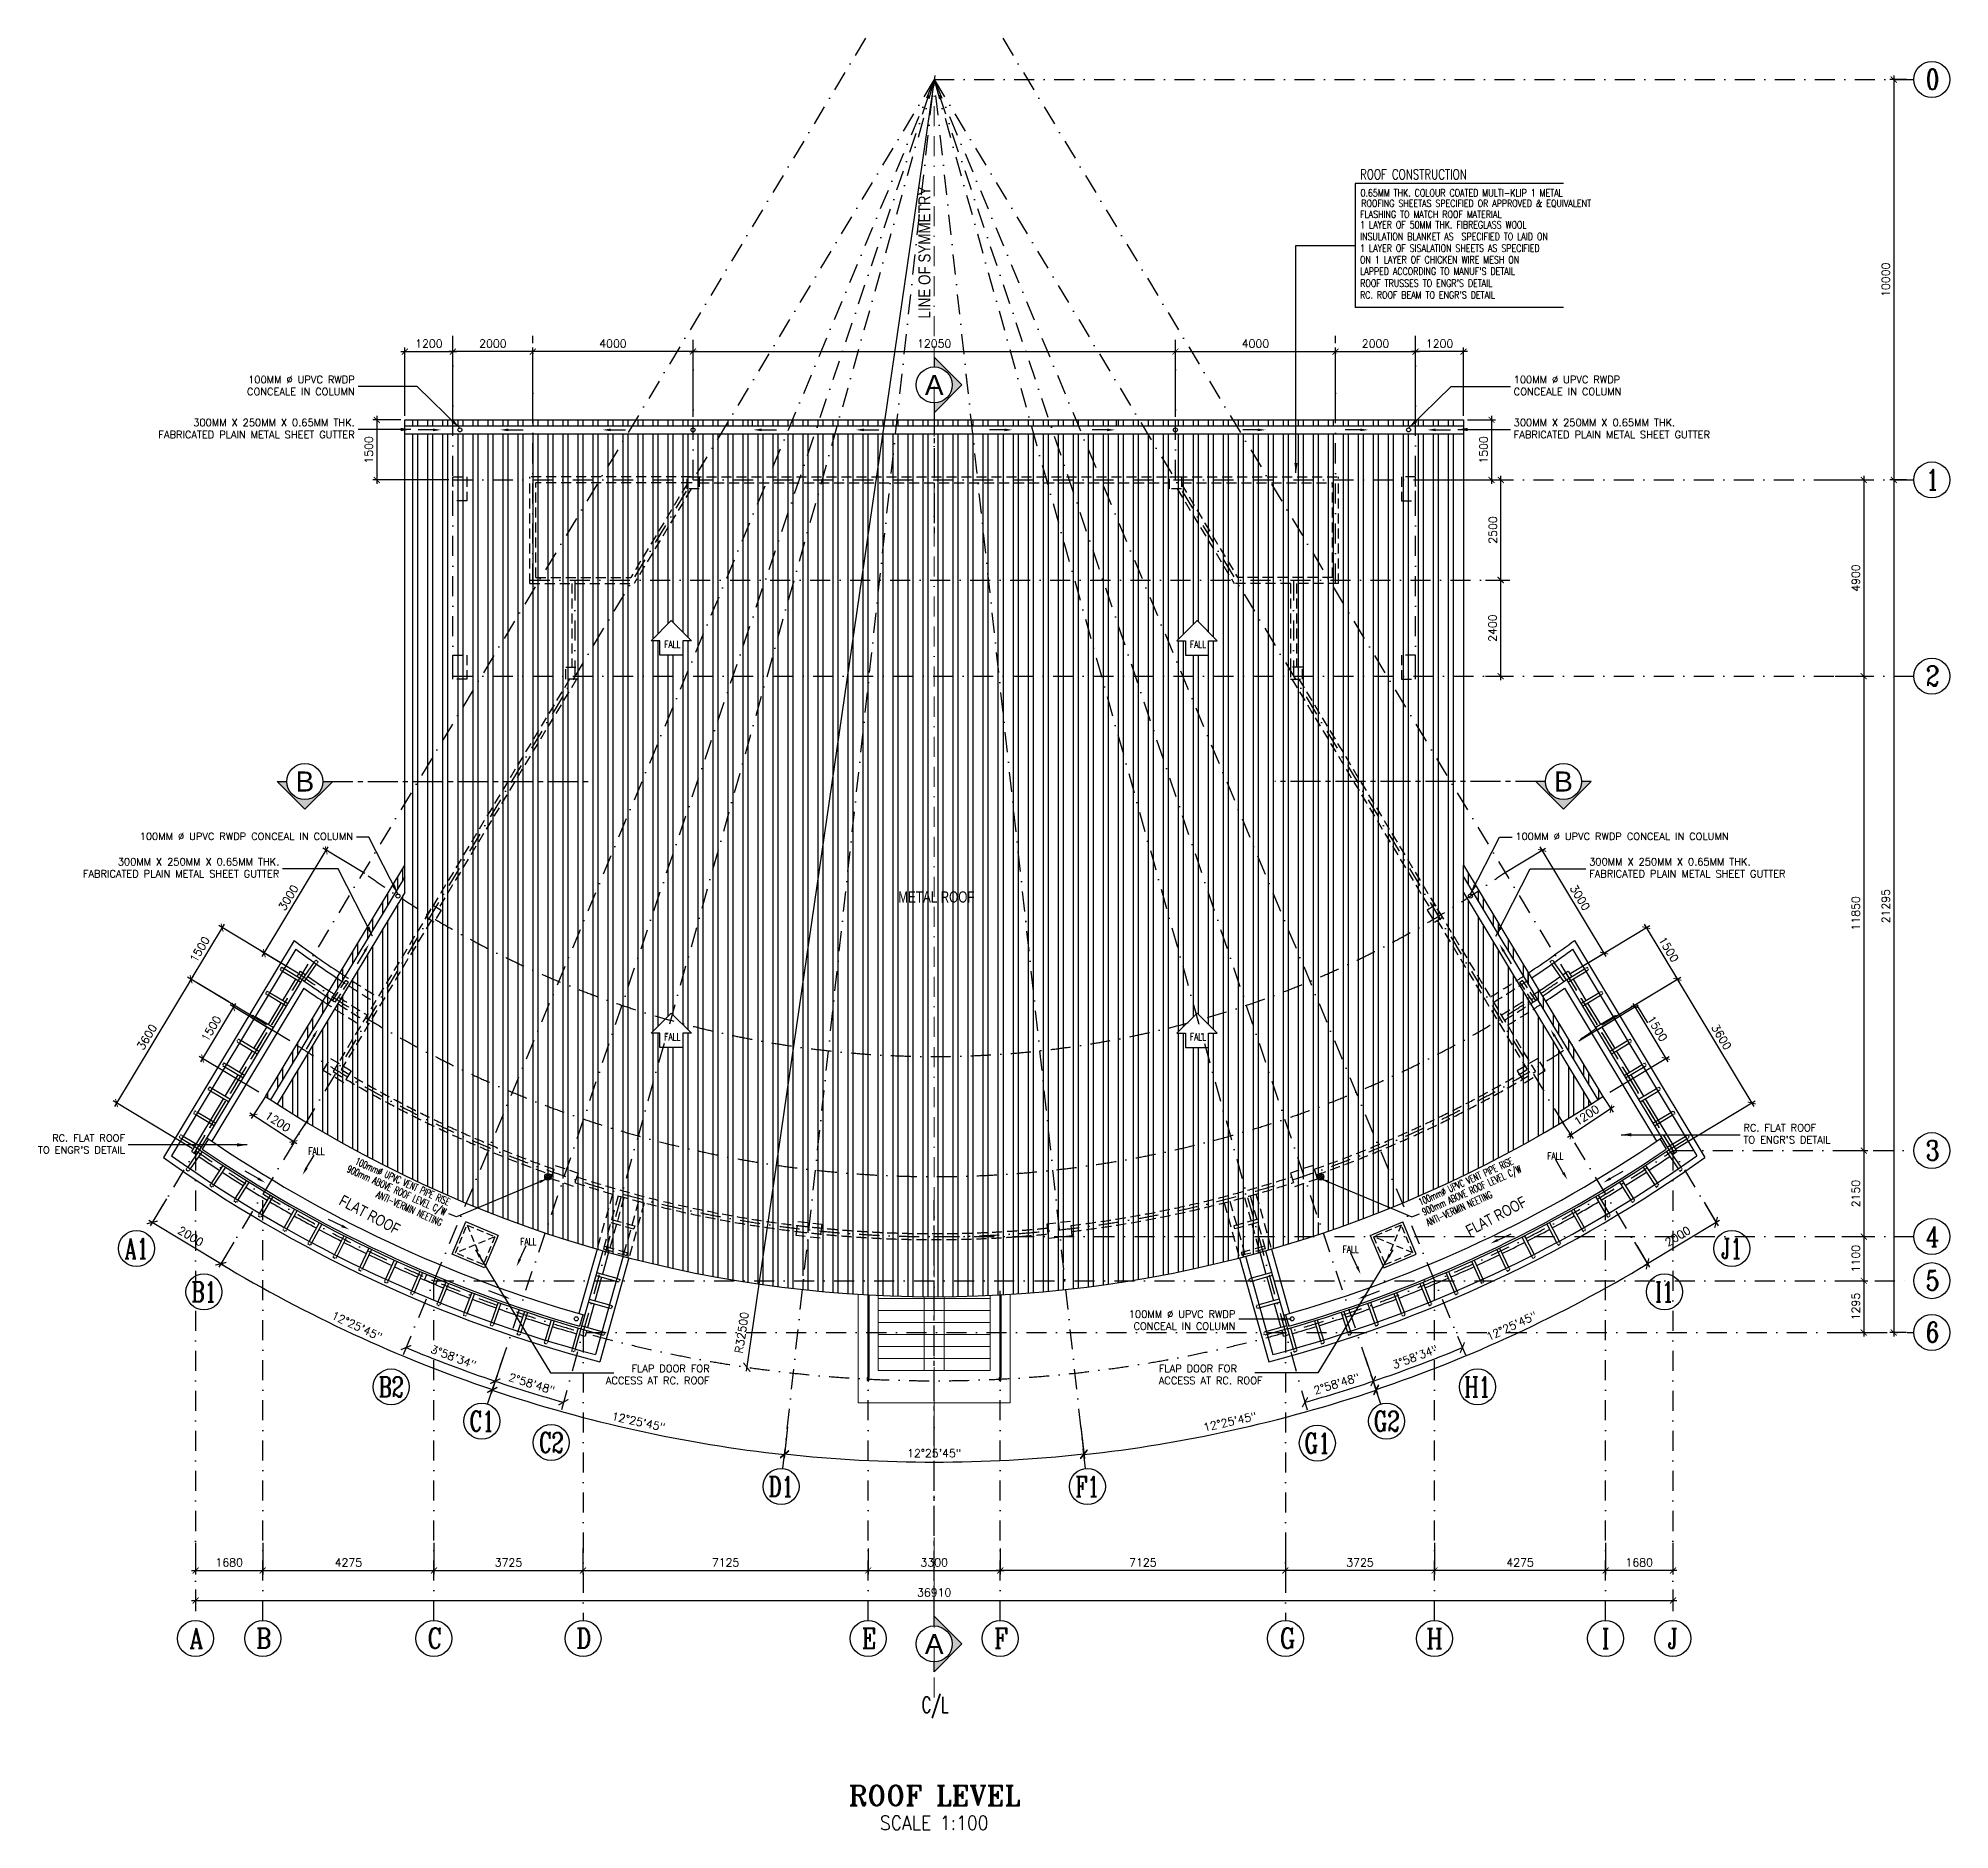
# Model space of a CAD drawing. Extents: x 2879167 to 2959690, y -882003 to -585933.
# Drawn here: x 2891845 to 2939605, y -630680 to -585933 of the extents above; entities that cross this region are included whole.
import ezdxf
from ezdxf.enums import TextEntityAlignment as Align

# ---------------------------------------------------------------- set-up
doc = ezdxf.new("R2010")
doc.units = 0
doc.header["$LTSCALE"] = 1000
doc.header["$MEASUREMENT"] = 0
doc.header["$PDMODE"] = 66
for name, pattern in [('BORDER', [1.75, 0.5, -0.25, 0.5, -0.25, 0, -0.25]), ('CENTER2', [1.125, 0.75, -0.125, 0.125, -0.125]), ('DASHDOT', [1, 0.5, -0.25, 0, -0.25]), ('HIDDEN', [0.375, 0.25, -0.125]), ('HIDDEN2', [0.1875, 0.125, -0.0625])]:
    doc.linetypes.add(name, pattern=pattern)
doc.layers.get('0').update_dxf_attribs({"linetype": 'CONTINUOUS'})
doc.layers.get('DEFPOINTS').update_dxf_attribs({"linetype": 'CONTINUOUS'})
for name, color, linetype in [('buildgLIne', 5, 'HIDDEN'), ('COL', 3, 'CONTINUOUS'), ('DIM', 5, 'CONTINUOUS'), ('GRID', 6, 'DASHDOT'), ('H', 6, 'CONTINUOUS'), ('h-roof', 1, 'CONTINUOUS'), ('LINE', 7, 'CONTINUOUS'), ('ROOF', 7, 'CONTINUOUS'), ('roof-hidden', 5, 'HIDDEN'), ('RWDP', 5, 'CONTINUOUS'), ('SECTIONLINE', 4, 'CONTINUOUS'), ('SPEC', 7, 'CONTINUOUS'), ('TEXT', 7, 'CONTINUOUS'), ('VP', 1, 'CONTINUOUS')]:
    doc.layers.add(name, color=color, linetype=linetype)
doc.layers.add('glass clad', color=150, linetype='CONTINUOUS', lineweight=15)
doc.styles.add('1', font='ROMANC.SHX', dxfattribs={"width": 0.65, "height": 0.5})
doc.styles.add('ROMANS', font='romans.shx')
doc.styles.get("Standard").update_dxf_attribs({"font": 'Helv.shx'})
doc.styles.add('style4', font='romant.shx')
doc.dimstyles.get("Standard").update_dxf_attribs({"dimscale": 5, "dimtxt": 1, "dimasz": 2, "dimexe": 1, "dimexo": 1, "dimgap": 1, "dimtad": 0, "dimtih": 1, "dimtoh": 1, "dimdec": 4, "dimzin": 0, "dimdsep": 46, "dimtxsty": 'ROMANS', "dimcen": 1, "dimadec": 0, "dimazin": 0, "dimtfac": 1, "dimtdec": 4, "dimtofl": 0, "dimtmove": 0, "dimatfit": 3, "dimfxl": 0, "dimtolj": 1, "dimtzin": 0, "dimarcsym": 0})
doc.dimstyles.new('STANDARD$0', dxfattribs={"dimscale": 0, "dimtxt": 8, "dimasz": 6, "dimexe": 1, "dimexo": 1, "dimgap": 3, "dimtad": 1, "dimdec": 0, "dimlfac": -1, "dimrnd": 1, "dimzin": 0, "dimdsep": 46, "dimtxsty": 'Standard', "dimcen": 0, "dimclrd": 5, "dimclre": 250, "dimadec": 0, "dimazin": 0, "dimtfac": 1, "dimtdec": 4, "dimtofl": 0, "dimtmove": 0, "dimatfit": 3, "dimfxl": 0, "dimtolj": 1, "dimtzin": 0, "dimarcsym": 0})
pattern_1 = [(90, (4136457.9, 1891354.8), (-375, 1e-13), []), (90, (4136582.9, 1891479.8), (-375, 1e-13), [])]

msp = doc.modelspace()

# ---------------------------------------------------------------- texts
at = {"layer": 'GRID', "color": 3, "style": '1'}
for s, width, p in [('0', 0.8, (2939174.3, -586958.7)), ('1', 0.8, (2939174.3, -596958.7)), ('2', 0.8, (2939174.3, -601858.7)), ('3', 0.8, (2939174.3, -613710.7)), ('4', 0.8, (2939174.3, -615858.7)), ('A1', 0.7, (2894302.6, -616161.9)), ('J1', 0.7, (2934159.7, -616161.9)), ('B1', 0.7, (2895986, -617243.3)), ('I1', 0.7, (2932476.3, -617243.3)), ('5', 0.8, (2939174.3, -616958.7)), ('6', 0.8, (2939174.3, -618251.7)), ('B2', 0.7, (2900661.2, -619620.1)), ('H1', 0.7, (2927803.1, -619619.4)), ('C1', 0.7, (2902928.1, -620473.6)), ('G2', 0.7, (2925534.2, -620473.6)), ('C2', 0.7, (2904663, -621009.1)), ('G1', 0.7, (2923803.5, -621021.5)), ('D1', 0.7, (2910404.4, -622107.9)), ('F1', 0.7, (2918057.9, -622107.9)), ('A', 0.8, (2895795.2, -625897)), ('B', 0.8, (2897475.7, -625897)), ('C', 0.8, (2901750.7, -625897)), ('D', 0.8, (2905475.9, -625897)), ('E', 0.8, (2912600.7, -625897)), ('F', 0.8, (2915900.7, -625897)), ('H', 0.8, (2926731.2, -625903.9)), ('I', 0.8, (2931006.2, -625903.9)), ('J', 0.8, (2932686.6, -625903.9))]:
    msp.add_text(s, height=500, dxfattribs=dict(at, width=width)).set_placement(p, align=Align.MIDDLE_CENTER)
at = {"layer": 'GRID', "color": 7, "width": 0.8}
msp.add_text('LINE OF SYMMETRY', height=300, rotation=90, dxfattribs=at).set_placement((2914137.4, -592933.9))
at = {"layer": 'GRID', "color": 3, "style": '1', "width": 0.8}
msp.add_text('G', height=500, rotation=0, dxfattribs=at).set_placement((2923062.6, -625897), align=Align.MIDDLE_CENTER)
at = {"layer": 'GRID', "color": 2, "style": '1', "width": 0.65}
msp.add_text('C/L', height=400, dxfattribs=at).set_placement((2914256.1, -627559.4), align=Align.MIDDLE_CENTER)
at = {"layer": 'SPEC', "color": 7, "style": 'ROMANS'}
for s, height, width, p in [('ROOF CONSTRUCTION', 250, 0.75, (2924871.2, -589458.8)), ('FLASHING TO MATCH ROOF MATERIAL', 180, 0.8, (2924871.2, -590421.1)), ('1 LAYER OF 50MM THK. FIBREGLASS WOOL', 180, 0.8, (2924871.2, -590682.9)), ('INSULATION BLANKET AS  SPECIFIED TO LAID ON', 180, 0.8, (2924871.2, -590975.8)), ('1 LAYER OF SISALATION SHEETS AS SPECIFIED', 180, 0.8, (2924871.2, -591268.3)), ('ON 1 LAYER OF CHICKEN WIRE MESH ON', 180, 0.8, (2924871.2, -591555.9)), ("LAPPED ACCORDING TO MANUF'S DETAIL", 180, 0.8, (2924871.2, -591843.4)), ("ROOF TRUSSES TO ENGR'S DETAIL", 180, 0.8, (2924874.4, -592141.5)), ("RC. ROOF BEAM TO ENGR'S DETAIL", 180, 0.8, (2924871.2, -592437.8))]:
    msp.add_text(s, height=height, dxfattribs=dict(at, width=width)).set_placement(p)
at = {"layer": 'SPEC', "style": 'ROMANS', "width": 0.8}
for s, p in [('0.65MM THK. COLOUR COATED MULTI-KLIP 1 METAL ', (2924883.1, -589885.6)), ('ROOFING SHEETAS SPECIFIED OR APPROVED & EQUIVALENT ', (2924902.6, -590147.6))]:
    msp.add_text(s, height=180, dxfattribs=at).set_placement(p)
at = {"layer": 'SPEC', "color": 7, "style": 'ROMANS', "width": 0.75}
for p in [(2907690.7, -601070.5, -4612.3), (2920823.1, -601070.5, -4612.3), (2907690.7, -610873.5, -4612.3), (2920823.1, -610873.5, -4612.3)]:
    msp.add_text('FALL', height=180, dxfattribs=at).set_placement(p, align=Align.MIDDLE_CENTER)
for rotation, p in [(360, (2898797.7, -613732.5, -4612.3)), (0, (2929752.1, -613850.5, -4612.3)), (360, (2904092.6, -615992, -4612.3)), (0, (2924638.1, -616183, -4612.3))]:
    msp.add_text('FALL', height=180, rotation=rotation, dxfattribs=at).set_placement(p, align=Align.MIDDLE_CENTER)
at = {"layer": 'SPEC', "style": 'ROMANS', "width": 0.6}
for s, rotation, p in [('900mm ABOVE ROOF LEVEL C/W', 335.83696, (2900796, -614721.2)), ('100mm%%C UPVC VENT PIPE RISE', 335.83696, (2900948.4, -614488.8)), ('100mm%%C UPVC VENT PIPE RISE', 24.16304, (2927513.9, -614488.8)), ('900mm ABOVE ROOF LEVEL C/W', 24.16304, (2927666.3, -614721.2)), ('ANTI-VERMIN NEETING', 335.83696, (2901116.3, -615162.6)), ('ANTI-VERMIN NEETING', 24.16304, (2927346.1, -615162.6))]:
    msp.add_text(s, height=180, rotation=rotation, dxfattribs=at).set_placement(p, align=Align.MIDDLE)
at = {"layer": 'SPEC', "char_height": 180, "style": 'ROMANS'}
for s, insert, attachment_point in [('100MM %%C UPVC RWDP\\PCONCEALE IN COLUMN', (2899752.8, -594608.6), 6), ('100MM %%C UPVC RWDP\\PCONCEALE IN COLUMN', (2928709.5, -594608.6), 4), ('300MM X 250MM X 0.65MM THK.\\PFABRICATED PLAIN METAL SHEET GUTTER', (2899752.8, -595682.5), 6), ('300MM X 250MM X 0.65MM THK.\\PFABRICATED PLAIN METAL SHEET GUTTER', (2928709.5, -595682.5), 4), ('100MM %%C UPVC RWDP CONCEAL IN COLUMN', (2899710.8, -605866.5), 6), ('100MM %%C UPVC RWDP CONCEAL IN COLUMN', (2928751.5, -605866.5), 4), ('300MM X 250MM X 0.65MM THK.\\PFABRICATED PLAIN METAL SHEET GUTTER', (2897867, -606652.4), 6), ('300MM X 250MM X 0.65MM THK.\\PFABRICATED PLAIN METAL SHEET GUTTER', (2930595.3, -606652.4), 4), ("RC. FLAT ROOF \\PTO ENGR'S DETAIL", (2934449.5, -613297.1), 4), ("RC. FLAT ROOF \\PTO ENGR'S DETAIL", (2894012.8, -613551), 6), ('100MM %%C UPVC RWDP\\PCONCEAL IN COLUMN', (2921755.6, -617951.5), 6), ('FLAP DOOR FOR\\PACCESS AT RC. ROOF', (2919842.8, -619310.1), 4)]:
    msp.add_mtext(s, dxfattribs=dict(at, insert=insert, attachment_point=attachment_point))
at = {"layer": 'SPEC', "insert": (2908619.5, -619310.1), "char_height": 180, "attachment_point": 6, "rotation": 0.00004, "style": 'ROMANS'}
msp.add_mtext('FLAP DOOR FOR\\PACCESS AT RC. ROOF', dxfattribs=at)
at = {"layer": 'TEXT', "color": 2}
for s, p in [('A', (2914231.2, -594593.4)), ('B', (2898507.8, -604497.7)), ('B', (2929954.5, -604497.7)), ('A', (2914231.2, -626039.3))]:
    msp.add_text(s, height=500, dxfattribs=at).set_placement(p, align=Align.MIDDLE_CENTER)
at = {"layer": 'TEXT', "color": 2, "width": 0.75}
msp.add_text('METAL ROOF', height=280, dxfattribs=at).set_placement((2913332.5, -607520.4))
for rotation, p in [(332.02564, (2899334.9, -615054.2)), (27.97436, (2927608.4, -615861))]:
    msp.add_text('FLAT ROOF', height=280, rotation=rotation, dxfattribs=at).set_placement(p)
at = {"layer": 'TEXT', "color": 2, "style": 'style4'}
msp.add_text('ROOF LEVEL', height=500, rotation=360, dxfattribs=at).set_placement((2914231.2, -629826.4), align=Align.MIDDLE_CENTER)
at = {"layer": 'TEXT', "color": 7, "style": 'style4', "width": 0.9}
msp.add_text('SCALE 1:100', height=350, rotation=360, dxfattribs=at).set_placement((2914231.2, -630504.8), align=Align.MIDDLE_CENTER)

# ---------------------------------------------------------------- blocks, each defined once
blk = doc.blocks.new('_ARCHTICK')
at = {"color": 0, "linetype": 'ByBlock', "const_width": 0.15}
blk.add_lwpolyline([(-0.5, -0.5), (0.5, 0.5)], dxfattribs=at)
blk = doc.blocks.new('*D158')
at = {"layer": 'DEFPOINTS', "color": 0}
for p in [(2938621, -586966), (2938205, -596966), (2938621, -596966)]:
    blk.add_point(p, dxfattribs=at)
at = {"layer": 'DIM', "color": 0}
for p, q in [((2938521, -586966), (2938105, -586966)), ((2938205, -586866), (2938205, -597066)), ((2938521, -596966), (2938105, -596966))]:
    blk.add_line(p, q, dxfattribs=at)
at = {"layer": 'DIM', "color": 0, "xscale": 150, "yscale": 150, "zscale": 150}
for p, rotation in [((2938205, -586966), 90), ((2938205, -596966), 270)]:
    blk.add_blockref('_ARCHTICK', p, dxfattribs=dict(at, rotation=rotation))
at = {"layer": 'DIM', "color": 7, "insert": (2938005, -591966), "char_height": 200, "attachment_point": 5, "rotation": 90, "style": 'ROMANS'}
blk.add_mtext('\\A1;10000', dxfattribs=at)
blk = doc.blocks.new('*D159')
at = {"layer": 'DEFPOINTS', "color": 0}
for p in [(2927902, -596966), (2928389, -596966), (2927902, -599466)]:
    blk.add_point(p, dxfattribs=at)
at = {"layer": 'DIM', "color": 0}
for p, q in [((2928002, -596966), (2928489, -596966)), ((2928389, -599566), (2928389, -596866)), ((2928002, -599466), (2928489, -599466))]:
    blk.add_line(p, q, dxfattribs=at)
at = {"layer": 'DIM', "color": 0, "xscale": 150, "yscale": 150, "zscale": 150}
for p, rotation in [((2928389, -596966), 90), ((2928389, -599466), 270)]:
    blk.add_blockref('_ARCHTICK', p, dxfattribs=dict(at, rotation=rotation))
at = {"layer": 'DIM', "color": 7, "insert": (2928189, -598216), "char_height": 200, "attachment_point": 5, "rotation": 90, "style": 'ROMANS'}
blk.add_mtext('\\A1;2500', dxfattribs=at)
blk = doc.blocks.new('*D160')
at = {"layer": 'DEFPOINTS', "color": 0}
for p in [(2927902, -599466), (2927902, -601866), (2928382, -601866)]:
    blk.add_point(p, dxfattribs=at)
at = {"layer": 'DIM', "color": 0}
for p, q in [((2928382, -599366), (2928382, -601966)), ((2928002, -599466), (2928482, -599466)), ((2928002, -601866), (2928482, -601866))]:
    blk.add_line(p, q, dxfattribs=at)
at = {"layer": 'DIM', "color": 0, "xscale": 150, "yscale": 150, "zscale": 150}
for p, rotation in [((2928382, -599466), 90), ((2928382, -601866), 270)]:
    blk.add_blockref('_ARCHTICK', p, dxfattribs=dict(at, rotation=rotation))
at = {"layer": 'DIM', "color": 7, "insert": (2928182, -600666), "char_height": 200, "attachment_point": 5, "rotation": 90, "style": 'ROMANS'}
blk.add_mtext('\\A1;2400', dxfattribs=at)
blk = doc.blocks.new('*D161')
at = {"layer": 'DEFPOINTS', "color": 0}
for p in [(2924257, -593760), (2920257, -595486), (2924257, -595486)]:
    blk.add_point(p, dxfattribs=at)
at = {"layer": 'DIM', "color": 0}
for p, q in [((2920157, -593760), (2924357, -593760)), ((2920257, -595386), (2920257, -593660)), ((2924257, -595386), (2924257, -593660))]:
    blk.add_line(p, q, dxfattribs=at)
at = {"layer": 'DIM', "color": 0, "xscale": 150, "yscale": 150, "zscale": 150, "rotation": 180}
blk.add_blockref('_ARCHTICK', (2920257, -593760), dxfattribs=at)
at = {"layer": 'DIM', "color": 0, "xscale": 150, "yscale": 150, "zscale": 150}
blk.add_blockref('_ARCHTICK', (2924257, -593760), dxfattribs=at)
at = {"layer": 'DIM', "color": 7, "insert": (2922257, -593560), "char_height": 200, "attachment_point": 5, "style": 'ROMANS'}
blk.add_mtext('\\A1;4000', dxfattribs=at)
blk = doc.blocks.new('*D162')
at = {"layer": 'DEFPOINTS', "color": 0}
for p in [(2936307, -596966), (2936645, -601866), (2937455, -601866)]:
    blk.add_point(p, dxfattribs=at)
at = {"layer": 'DIM', "color": 0}
for p, q in [((2936407, -596966), (2937555, -596966)), ((2937455, -596866), (2937455, -601966)), ((2936745, -601866), (2937555, -601866))]:
    blk.add_line(p, q, dxfattribs=at)
at = {"layer": 'DIM', "color": 0, "xscale": 150, "yscale": 150, "zscale": 150}
for p, rotation in [((2937455, -596966), 90), ((2937455, -601866), 270)]:
    blk.add_blockref('_ARCHTICK', p, dxfattribs=dict(at, rotation=rotation))
at = {"layer": 'DIM', "color": 7, "insert": (2937255, -599416), "char_height": 200, "attachment_point": 5, "rotation": 90, "style": 'ROMANS'}
blk.add_mtext('\\A1;4900', dxfattribs=at)
blk = doc.blocks.new('*D163')
at = {"layer": 'DEFPOINTS', "color": 0}
for p in [(2926257, -593760), (2924257, -595422), (2926257, -595522)]:
    blk.add_point(p, dxfattribs=at)
at = {"layer": 'DIM', "color": 0}
for p, q in [((2924157, -593760), (2926357, -593760)), ((2924257, -595322), (2924257, -593660)), ((2926257, -595422), (2926257, -593660))]:
    blk.add_line(p, q, dxfattribs=at)
at = {"layer": 'DIM', "color": 0, "xscale": 150, "yscale": 150, "zscale": 150, "rotation": 180}
blk.add_blockref('_ARCHTICK', (2924257, -593760), dxfattribs=at)
at = {"layer": 'DIM', "color": 0, "xscale": 150, "yscale": 150, "zscale": 150}
blk.add_blockref('_ARCHTICK', (2926257, -593760), dxfattribs=at)
at = {"layer": 'DIM', "color": 7, "insert": (2925257, -593560), "char_height": 200, "attachment_point": 5, "style": 'ROMANS'}
blk.add_mtext('\\A1;2000', dxfattribs=at)
blk = doc.blocks.new('*D164')
at = {"layer": 'DEFPOINTS', "color": 0}
for p in [(2931773, -610056), (2934661, -612528), (2932687, -613717)]:
    blk.add_point(p, dxfattribs=at)
at = {"layer": 'DIM', "color": 0}
for p, q in [((2931858, -610004), (2932884, -609386)), ((2932747, -609352), (2934712, -612613)), ((2932772, -613666), (2934746, -612476))]:
    blk.add_line(p, q, dxfattribs=at)
at = {"layer": 'DIM', "color": 0, "xscale": 150, "yscale": 150, "zscale": 150}
for p, rotation in [((2932799, -609438), 121.0729510013651), ((2934661, -612528), 301.0729510013651)]:
    blk.add_blockref('_ARCHTICK', p, dxfattribs=dict(at, rotation=rotation))
at = {"layer": 'DIM', "color": 7, "insert": (2933901, -610879), "char_height": 200, "attachment_point": 5, "rotation": 301.073, "style": 'ROMANS'}
blk.add_mtext('\\A1;3600', dxfattribs=at)
blk = doc.blocks.new('*D165')
at = {"layer": 'DEFPOINTS', "color": 0}
for p in [(2930048, -609339), (2932799, -609438), (2930825, -610627)]:
    blk.add_point(p, dxfattribs=at)
at = {"layer": 'DIM', "color": 0}
for p, q in [((2930134, -609288), (2932108, -608098)), ((2931971, -608064), (2932850, -609523)), ((2930910, -610576), (2932884, -609386))]:
    blk.add_line(p, q, dxfattribs=at)
at = {"layer": 'DIM', "color": 0, "xscale": 150, "yscale": 150, "zscale": 150}
for p, rotation in [((2932023, -608149), 121.0729510013651), ((2932799, -609438), 301.0729510013651)]:
    blk.add_blockref('_ARCHTICK', p, dxfattribs=dict(at, rotation=rotation))
at = {"layer": 'DIM', "color": 7, "insert": (2932582, -608690), "char_height": 200, "attachment_point": 5, "rotation": 301.073, "style": 'ROMANS'}
blk.add_mtext('\\A1;1500', dxfattribs=at)
blk = doc.blocks.new('*D166')
at = {"layer": 'DEFPOINTS', "color": 0}
for p in [(2908205, -593760), (2920257, -593760), (2920257, -593760)]:
    blk.add_point(p, dxfattribs=at)
at = {"layer": 'DIM', "color": 0}
blk.add_line((2908105, -593760), (2920357, -593760), dxfattribs=at)
at = {"layer": 'DIM', "color": 0, "xscale": 150, "yscale": 150, "zscale": 150, "rotation": 180}
blk.add_blockref('_ARCHTICK', (2908205, -593760), dxfattribs=at)
at = {"layer": 'DIM', "color": 0, "xscale": 150, "yscale": 150, "zscale": 150}
blk.add_blockref('_ARCHTICK', (2920257, -593760), dxfattribs=at)
at = {"layer": 'DIM', "color": 7, "insert": (2914231, -593560), "char_height": 200, "attachment_point": 5, "style": 'ROMANS'}
blk.add_mtext('\\A1;12050', dxfattribs=at)
blk = doc.blocks.new('*D167')
at = {"layer": 'DEFPOINTS', "color": 0}
for p in [(2936645, -601866), (2936645, -613717), (2937455, -613717)]:
    blk.add_point(p, dxfattribs=at)
at = {"layer": 'DIM', "color": 0}
for p, q in [((2937455, -601766), (2937455, -613817)), ((2936745, -601866), (2937555, -601866)), ((2936745, -613717), (2937555, -613717))]:
    blk.add_line(p, q, dxfattribs=at)
at = {"layer": 'DIM', "color": 0, "xscale": 150, "yscale": 150, "zscale": 150}
for p, rotation in [((2937455, -601866), 90), ((2937455, -613717), 270)]:
    blk.add_blockref('_ARCHTICK', p, dxfattribs=dict(at, rotation=rotation))
at = {"layer": 'DIM', "color": 7, "insert": (2937255, -607791), "char_height": 200, "attachment_point": 5, "rotation": 90, "style": 'ROMANS'}
blk.add_mtext('\\A1;11850', dxfattribs=at)
blk = doc.blocks.new('*D168')
at = {"layer": 'DEFPOINTS', "color": 0}
for p in [(2936805, -613717), (2936805, -615866), (2937455, -615866)]:
    blk.add_point(p, dxfattribs=at)
at = {"layer": 'DIM', "color": 0}
for p, q in [((2937455, -613617), (2937455, -615966)), ((2936905, -613717), (2937555, -613717)), ((2936905, -615866), (2937555, -615866))]:
    blk.add_line(p, q, dxfattribs=at)
at = {"layer": 'DIM', "color": 0, "xscale": 150, "yscale": 150, "zscale": 150}
for p, rotation in [((2937455, -613717), 90), ((2937455, -615866), 270)]:
    blk.add_blockref('_ARCHTICK', p, dxfattribs=dict(at, rotation=rotation))
at = {"layer": 'DIM', "color": 7, "insert": (2937255, -614791), "char_height": 200, "attachment_point": 5, "rotation": 90, "style": 'ROMANS'}
blk.add_mtext('\\A1;2150', dxfattribs=at)
blk = doc.blocks.new('*D169')
at = {"layer": 'DEFPOINTS', "color": 0}
for p in [(2936805, -615866), (2936805, -616966), (2937455, -616966)]:
    blk.add_point(p, dxfattribs=at)
at = {"layer": 'DIM', "color": 0}
for p, q in [((2936905, -615866), (2937555, -615866)), ((2937455, -615766), (2937455, -617066)), ((2936905, -616966), (2937555, -616966))]:
    blk.add_line(p, q, dxfattribs=at)
at = {"layer": 'DIM', "color": 0, "xscale": 150, "yscale": 150, "zscale": 150}
for p, rotation in [((2937455, -615866), 90), ((2937455, -616966), 270)]:
    blk.add_blockref('_ARCHTICK', p, dxfattribs=dict(at, rotation=rotation))
at = {"layer": 'DIM', "color": 7, "insert": (2937255, -616416), "char_height": 200, "attachment_point": 5, "rotation": 90, "style": 'ROMANS'}
blk.add_mtext('\\A1;1100', dxfattribs=at)
blk = doc.blocks.new('*D170')
at = {"layer": 'DEFPOINTS', "color": 0}
for p in [(2904205, -593760), (2904205, -595486), (2908205, -595486)]:
    blk.add_point(p, dxfattribs=at)
at = {"layer": 'DIM', "color": 0}
for p, q in [((2908305, -593760), (2904105, -593760)), ((2904205, -595386), (2904205, -593660)), ((2908205, -595386), (2908205, -593660))]:
    blk.add_line(p, q, dxfattribs=at)
at = {"layer": 'DIM', "color": 0, "xscale": 150, "yscale": 150, "zscale": 150, "rotation": 180}
blk.add_blockref('_ARCHTICK', (2904205, -593760), dxfattribs=at)
at = {"layer": 'DIM', "color": 0, "xscale": 150, "yscale": 150, "zscale": 150}
blk.add_blockref('_ARCHTICK', (2908205, -593760), dxfattribs=at)
at = {"layer": 'DIM', "color": 7, "insert": (2906205, -593560), "char_height": 200, "attachment_point": 5, "style": 'ROMANS'}
blk.add_mtext('\\A1;4000', dxfattribs=at)
blk = doc.blocks.new('*D171')
at = {"layer": 'DEFPOINTS', "color": 0}
for p in [(2902205, -593760), (2902205, -595522), (2904205, -595422)]:
    blk.add_point(p, dxfattribs=at)
at = {"layer": 'DIM', "color": 0}
for p, q in [((2904305, -593760), (2902105, -593760)), ((2902205, -595422), (2902205, -593660)), ((2904205, -595322), (2904205, -593660))]:
    blk.add_line(p, q, dxfattribs=at)
at = {"layer": 'DIM', "color": 0, "xscale": 150, "yscale": 150, "zscale": 150, "rotation": 180}
blk.add_blockref('_ARCHTICK', (2902205, -593760), dxfattribs=at)
at = {"layer": 'DIM', "color": 0, "xscale": 150, "yscale": 150, "zscale": 150}
blk.add_blockref('_ARCHTICK', (2904205, -593760), dxfattribs=at)
at = {"layer": 'DIM', "color": 7, "insert": (2903205, -593560), "char_height": 200, "attachment_point": 5, "style": 'ROMANS'}
blk.add_mtext('\\A1;2000', dxfattribs=at)
blk = doc.blocks.new('*D172')
at = {"layer": 'DEFPOINTS', "color": 0}
for p in [(2901005, -595466), (2900305, -596966), (2902205, -596966)]:
    blk.add_point(p, dxfattribs=at)
at = {"layer": 'DIM', "color": 0}
for p, q in [((2900905, -595466), (2900205, -595466)), ((2900305, -595366), (2900305, -597066)), ((2902105, -596966), (2900205, -596966))]:
    blk.add_line(p, q, dxfattribs=at)
at = {"layer": 'DIM', "color": 0, "xscale": 150, "yscale": 150, "zscale": 150}
for p, rotation in [((2900305, -595466), 90), ((2900305, -596966), 270)]:
    blk.add_blockref('_ARCHTICK', p, dxfattribs=dict(at, rotation=rotation))
at = {"layer": 'DIM', "color": 7, "insert": (2900105, -596216), "char_height": 200, "attachment_point": 5, "rotation": 90, "style": 'ROMANS'}
blk.add_mtext('\\A1;1500', dxfattribs=at)
blk = doc.blocks.new('*D173')
at = {"layer": 'DEFPOINTS', "color": 0}
for p in [(2902205, -593760), (2901005, -595466), (2902205, -595447)]:
    blk.add_point(p, dxfattribs=at)
at = {"layer": 'DIM', "color": 0}
for p, q in [((2900905, -593760), (2902305, -593760)), ((2901005, -595366), (2901005, -593660)), ((2902205, -595347), (2902205, -593660))]:
    blk.add_line(p, q, dxfattribs=at)
at = {"layer": 'DIM', "color": 0, "xscale": 150, "yscale": 150, "zscale": 150, "rotation": 180}
blk.add_blockref('_ARCHTICK', (2901005, -593760), dxfattribs=at)
at = {"layer": 'DIM', "color": 0, "xscale": 150, "yscale": 150, "zscale": 150}
blk.add_blockref('_ARCHTICK', (2902205, -593760), dxfattribs=at)
at = {"layer": 'DIM', "color": 7, "insert": (2901605, -593560), "char_height": 200, "attachment_point": 5, "style": 'ROMANS'}
blk.add_mtext('\\A1;1200', dxfattribs=at)
blk = doc.blocks.new('A$C20F67EEF')
at = {"layer": 'LINE', "color": 5}
blk.add_line((33, 200), (33, 571), dxfattribs=at)
blk.add_solid([(0, 200), (67, 200), (33, 0)], dxfattribs=at)
blk = doc.blocks.new('*D174')
at = {"layer": 'DEFPOINTS', "color": 0}
for p in [(2896690, -610056), (2893801, -612528), (2895776, -613717)]:
    blk.add_point(p, dxfattribs=at)
at = {"layer": 'DIM', "color": 0}
for p, q in [((2895715, -609352), (2893750, -612613)), ((2896604, -610004), (2895578, -609386)), ((2895690, -613666), (2893716, -612476))]:
    blk.add_line(p, q, dxfattribs=at)
at = {"layer": 'DIM', "color": 0, "xscale": 150, "yscale": 150, "zscale": 150}
for p, rotation in [((2895664, -609438), 58.92704905803814), ((2893801, -612528), 238.9270490580382)]:
    blk.add_blockref('_ARCHTICK', p, dxfattribs=dict(at, rotation=rotation))
at = {"layer": 'DIM', "color": 7, "insert": (2894561, -610879), "char_height": 200, "attachment_point": 5, "rotation": 58.927, "style": 'ROMANS'}
blk.add_mtext('\\A1;3600', dxfattribs=at)
blk = doc.blocks.new('*D175')
at = {"layer": 'DEFPOINTS', "color": 0}
for p in [(2898414, -609339), (2895664, -609438), (2897638, -610627)]:
    blk.add_point(p, dxfattribs=at)
at = {"layer": 'DIM', "color": 0}
for p, q in [((2896491, -608064), (2895612, -609523)), ((2898328, -609288), (2896354, -608098)), ((2897552, -610576), (2895578, -609386))]:
    blk.add_line(p, q, dxfattribs=at)
at = {"layer": 'DIM', "color": 0, "xscale": 150, "yscale": 150, "zscale": 150}
for p, rotation in [((2896440, -608149), 58.92704905803814), ((2895664, -609438), 238.9270490580382)]:
    blk.add_blockref('_ARCHTICK', p, dxfattribs=dict(at, rotation=rotation))
at = {"layer": 'DIM', "color": 7, "insert": (2895880, -608690), "char_height": 200, "attachment_point": 5, "rotation": 58.927, "style": 'ROMANS'}
blk.add_mtext('\\A1;1500', dxfattribs=at)
blk = doc.blocks.new('*D176')
at = {"layer": 'DEFPOINTS', "color": 0}
for p in [(2914231, -586966), (2914231, -586966), (2910578, -620514), (2917884, -620514), (2912983, -621473)]:
    blk.add_point(p, dxfattribs=at)
at = {"layer": 'DIM'}
for p, q in [((2910567, -620614), (2910482, -621392)), ((2917895, -620614), (2917980, -621392))]:
    blk.add_line(p, q, dxfattribs=at)
blk.add_arc((2914231, -586966), 34530, 263.7854, 276.2146, dxfattribs=at)
at = {"layer": 'DIM', "xscale": 200, "yscale": 200, "zscale": 200}
for p, rotation in [((2910493, -621292), 173.7854098226174), ((2917969, -621292), 6.214590176150291)]:
    blk.add_blockref('_ARCHTICK', p, dxfattribs=dict(at, rotation=rotation))
at = {"layer": 'DIM', "color": 7, "insert": (2914231, -621276), "char_height": 200, "attachment_point": 5, "style": 'ROMANS'}
blk.add_mtext('\\A1;12°25\'45"', dxfattribs=at)
blk = doc.blocks.new('*D177')
at = {"layer": 'DEFPOINTS', "color": 0}
for p in [(2914231, -586966), (2914231, -586966), (2924967, -618785), (2917884, -620514), (2920442, -620949)]:
    blk.add_point(p, dxfattribs=at)
at = {"layer": 'DIM'}
for p, q in [((2924999, -618880), (2925307, -619794)), ((2917895, -620614), (2917982, -621408))]:
    blk.add_line(p, q, dxfattribs=at)
blk.add_arc((2914231, -586966), 34546, 276.2146, 288.6438, dxfattribs=at)
at = {"layer": 'DIM', "xscale": 200, "yscale": 200, "zscale": 200}
for p, rotation in [((2925275, -619699), 18.64377093083684), ((2917971, -621309), 186.2145905017483)]:
    blk.add_blockref('_ARCHTICK', p, dxfattribs=dict(at, rotation=rotation))
at = {"layer": 'DIM', "color": 7, "insert": (2921620, -620488), "char_height": 200, "attachment_point": 5, "rotation": 12.4292, "style": 'ROMANS'}
blk.add_mtext('\\A1;12°25\'45"', dxfattribs=at)
blk = doc.blocks.new('*D178')
at = {"layer": 'DEFPOINTS', "color": 0}
for p in [(2914231, -586966), (2914231, -586966), (2931679, -615920), (2924967, -618785), (2927606, -618803)]:
    blk.add_point(p, dxfattribs=at)
at = {"layer": 'DIM'}
for p, q in [((2931731, -616006), (2932106, -616628)), ((2924999, -618880), (2925302, -619780))]:
    blk.add_line(p, q, dxfattribs=at)
blk.add_arc((2914231, -586966), 34532, 288.6438, 301.073, dxfattribs=at)
at = {"layer": 'DIM', "xscale": 200, "yscale": 200, "zscale": 200}
for p, rotation in [((2932054, -616543), 31.07295125743982), ((2925270, -619686), 198.6437709308354)]:
    blk.add_blockref('_ARCHTICK', p, dxfattribs=dict(at, rotation=rotation))
at = {"layer": 'DIM', "color": 7, "insert": (2928656, -618100), "char_height": 200, "attachment_point": 5, "rotation": 24.8584, "style": 'ROMANS'}
blk.add_mtext('\\A1;12°25\'45"', dxfattribs=at)
blk = doc.blocks.new('*D179')
at = {"layer": 'DEFPOINTS', "color": 0}
for p in [(2914231, -586966), (2914231, -586966), (2903496, -618785), (2905581, -620411), (2910578, -620514)]:
    blk.add_point(p, dxfattribs=at)
at = {"layer": 'DIM'}
for p, q in [((2903464, -618880), (2903155, -619794)), ((2910567, -620614), (2910481, -621408))]:
    blk.add_line(p, q, dxfattribs=at)
blk.add_arc((2914231, -586966), 34546, 251.3562, 263.7854, dxfattribs=at)
at = {"layer": 'DIM', "xscale": 200, "yscale": 200, "zscale": 200}
for p, rotation in [((2903187, -619699), 161.3562291409189), ((2910491, -621309), 353.7854095700073)]:
    blk.add_blockref('_ARCHTICK', p, dxfattribs=dict(at, rotation=rotation))
at = {"layer": 'DIM', "color": 7, "insert": (2906843, -620488), "char_height": 200, "attachment_point": 5, "rotation": 347.5708, "style": 'ROMANS'}
blk.add_mtext('\\A1;12°25\'45"', dxfattribs=at)
blk = doc.blocks.new('*D180')
at = {"layer": 'DEFPOINTS', "color": 0}
for p in [(2914231, -586966), (2914231, -586966), (2896783, -615920), (2898592, -617753), (2903496, -618785)]:
    blk.add_point(p, dxfattribs=at)
at = {"layer": 'DIM'}
for p, q in [((2896732, -616006), (2896357, -616628)), ((2903464, -618880), (2903160, -619780))]:
    blk.add_line(p, q, dxfattribs=at)
blk.add_arc((2914231, -586966), 34532, 238.927, 251.3562, dxfattribs=at)
at = {"layer": 'DIM', "xscale": 200, "yscale": 200, "zscale": 200}
for p, rotation in [((2896408, -616543), 148.9270488143155), ((2903192, -619686), 341.3562291409192)]:
    blk.add_blockref('_ARCHTICK', p, dxfattribs=dict(at, rotation=rotation))
at = {"layer": 'DIM', "color": 7, "insert": (2899807, -618100), "char_height": 200, "attachment_point": 5, "rotation": 335.1416, "style": 'ROMANS'}
blk.add_mtext('\\A1;12°25\'45"', dxfattribs=at)
blk = doc.blocks.new('*D132')
at = {"layer": 'DEFPOINTS', "color": 0}
for p in [(2936805, -616966), (2936805, -618259), (2937455, -618259)]:
    blk.add_point(p, dxfattribs=at)
at = {"layer": 'DIM', "color": 0}
for p, q in [((2936905, -616966), (2937555, -616966)), ((2937455, -616866), (2937455, -618359)), ((2936905, -618259), (2937555, -618259))]:
    blk.add_line(p, q, dxfattribs=at)
at = {"layer": 'DIM', "color": 0, "xscale": 150, "yscale": 150, "zscale": 150}
for p, rotation in [((2937455, -616966), 90), ((2937455, -618259), 270)]:
    blk.add_blockref('_ARCHTICK', p, dxfattribs=dict(at, rotation=rotation))
at = {"layer": 'DIM', "color": 7, "insert": (2937255, -617612), "char_height": 200, "attachment_point": 5, "rotation": 90, "style": 'ROMANS'}
blk.add_mtext('\\A1;1295', dxfattribs=at)
blk = doc.blocks.new('*D133')
at = {"layer": 'DEFPOINTS', "color": 0}
for p in [(2938621, -596966), (2938205, -618259), (2938621, -618259)]:
    blk.add_point(p, dxfattribs=at)
at = {"layer": 'DIM', "color": 0}
for p, q in [((2938521, -596966), (2938105, -596966)), ((2938205, -596866), (2938205, -618359)), ((2938521, -618259), (2938105, -618259))]:
    blk.add_line(p, q, dxfattribs=at)
at = {"layer": 'DIM', "color": 0, "xscale": 150, "yscale": 150, "zscale": 150}
for p, rotation in [((2938205, -596966), 90), ((2938205, -618259), 270)]:
    blk.add_blockref('_ARCHTICK', p, dxfattribs=dict(at, rotation=rotation))
at = {"layer": 'DIM', "color": 7, "insert": (2938005, -607612), "char_height": 200, "attachment_point": 5, "rotation": 90, "style": 'ROMANS'}
blk.add_mtext('\\A1;21295', dxfattribs=at)
blk = doc.blocks.new('*D134')
at = {"layer": 'DEFPOINTS', "color": 0}
for p in [(2895776, -624580), (2932687, -624580), (2932687, -624954)]:
    blk.add_point(p, dxfattribs=at)
at = {"layer": 'DIM', "color": 0}
for p, q in [((2895776, -624680), (2895776, -625054)), ((2932687, -624680), (2932687, -625054)), ((2895676, -624954), (2932787, -624954))]:
    blk.add_line(p, q, dxfattribs=at)
at = {"layer": 'DIM', "color": 0, "xscale": 150, "yscale": 150, "zscale": 150, "rotation": 180}
blk.add_blockref('_ARCHTICK', (2895776, -624954), dxfattribs=at)
at = {"layer": 'DIM', "color": 0, "xscale": 150, "yscale": 150, "zscale": 150}
blk.add_blockref('_ARCHTICK', (2932687, -624954), dxfattribs=at)
at = {"layer": 'DIM', "color": 7, "insert": (2914231, -624754), "char_height": 200, "attachment_point": 5, "style": 'ROMANS'}
blk.add_mtext('\\A1;36910', dxfattribs=at)
blk = doc.blocks.new('*D135')
at = {"layer": 'DEFPOINTS', "color": 0}
for p in [(2895776, -623417), (2897456, -623417), (2897456, -624204)]:
    blk.add_point(p, dxfattribs=at)
at = {"layer": 'DIM', "color": 0}
for p, q in [((2895776, -623517), (2895776, -624304)), ((2897456, -623517), (2897456, -624304)), ((2895676, -624204), (2897556, -624204))]:
    blk.add_line(p, q, dxfattribs=at)
at = {"layer": 'DIM', "color": 0, "xscale": 150, "yscale": 150, "zscale": 150, "rotation": 180}
blk.add_blockref('_ARCHTICK', (2895776, -624204), dxfattribs=at)
at = {"layer": 'DIM', "color": 0, "xscale": 150, "yscale": 150, "zscale": 150}
blk.add_blockref('_ARCHTICK', (2897456, -624204), dxfattribs=at)
at = {"layer": 'DIM', "color": 7, "insert": (2896616, -624004), "char_height": 200, "attachment_point": 5, "style": 'ROMANS'}
blk.add_mtext('\\A1;1680', dxfattribs=at)
blk = doc.blocks.new('*D136')
at = {"layer": 'DEFPOINTS', "color": 0}
for p in [(2897456, -623417), (2901731, -623417), (2901731, -624204)]:
    blk.add_point(p, dxfattribs=at)
at = {"layer": 'DIM', "color": 0}
for p, q in [((2897456, -623517), (2897456, -624304)), ((2901731, -623517), (2901731, -624304)), ((2897356, -624204), (2901831, -624204))]:
    blk.add_line(p, q, dxfattribs=at)
at = {"layer": 'DIM', "color": 0, "xscale": 150, "yscale": 150, "zscale": 150, "rotation": 180}
blk.add_blockref('_ARCHTICK', (2897456, -624204), dxfattribs=at)
at = {"layer": 'DIM', "color": 0, "xscale": 150, "yscale": 150, "zscale": 150}
blk.add_blockref('_ARCHTICK', (2901731, -624204), dxfattribs=at)
at = {"layer": 'DIM', "color": 7, "insert": (2899594, -624004), "char_height": 200, "attachment_point": 5, "style": 'ROMANS'}
blk.add_mtext('\\A1;4275', dxfattribs=at)
blk = doc.blocks.new('*D137')
at = {"layer": 'DEFPOINTS', "color": 0}
for p in [(2931006, -623417), (2932687, -623417), (2931006, -624204)]:
    blk.add_point(p, dxfattribs=at)
at = {"layer": 'DIM', "color": 0}
for p, q in [((2931006, -623517), (2931006, -624304)), ((2932687, -623517), (2932687, -624304)), ((2932787, -624204), (2930906, -624204))]:
    blk.add_line(p, q, dxfattribs=at)
at = {"layer": 'DIM', "color": 0, "xscale": 150, "yscale": 150, "zscale": 150, "rotation": 180}
blk.add_blockref('_ARCHTICK', (2931006, -624204), dxfattribs=at)
at = {"layer": 'DIM', "color": 0, "xscale": 150, "yscale": 150, "zscale": 150}
blk.add_blockref('_ARCHTICK', (2932687, -624204), dxfattribs=at)
at = {"layer": 'DIM', "color": 7, "insert": (2931846, -624004), "char_height": 200, "attachment_point": 5, "style": 'ROMANS'}
blk.add_mtext('\\A1;1680', dxfattribs=at)
blk = doc.blocks.new('*D138')
at = {"layer": 'DEFPOINTS', "color": 0}
for p in [(2926731, -623417), (2931006, -623417), (2926731, -624204)]:
    blk.add_point(p, dxfattribs=at)
at = {"layer": 'DIM', "color": 0}
for p, q in [((2926731, -623517), (2926731, -624304)), ((2931006, -623517), (2931006, -624304)), ((2931106, -624204), (2926631, -624204))]:
    blk.add_line(p, q, dxfattribs=at)
at = {"layer": 'DIM', "color": 0, "xscale": 150, "yscale": 150, "zscale": 150, "rotation": 180}
blk.add_blockref('_ARCHTICK', (2926731, -624204), dxfattribs=at)
at = {"layer": 'DIM', "color": 0, "xscale": 150, "yscale": 150, "zscale": 150}
blk.add_blockref('_ARCHTICK', (2931006, -624204), dxfattribs=at)
at = {"layer": 'DIM', "color": 7, "insert": (2928869, -624004), "char_height": 200, "attachment_point": 5, "style": 'ROMANS'}
blk.add_mtext('\\A1;4275', dxfattribs=at)
blk = doc.blocks.new('*D139')
at = {"layer": 'DEFPOINTS', "color": 0}
for p in [(2926731, -623417), (2931006, -623417), (2926731, -624204)]:
    blk.add_point(p, dxfattribs=at)
at = {"layer": 'DIM', "color": 0}
for p, q in [((2926731, -623517), (2926731, -624304)), ((2931006, -623517), (2931006, -624304)), ((2931106, -624204), (2926631, -624204))]:
    blk.add_line(p, q, dxfattribs=at)
at = {"layer": 'DIM', "color": 0, "xscale": 150, "yscale": 150, "zscale": 150}
for p, rotation in [((2926731, -624204), 180.0000000800413), ((2931006, -624204), 8.004125362504055e-08)]:
    blk.add_blockref('_ARCHTICK', p, dxfattribs=dict(at, rotation=rotation))
at = {"layer": 'DIM', "color": 7, "insert": (2928869, -624004), "char_height": 200, "attachment_point": 5, "rotation": 0, "style": 'ROMANS'}
blk.add_mtext('\\A1;4275', dxfattribs=at)
blk = doc.blocks.new('*D140')
at = {"layer": 'DEFPOINTS', "color": 0}
for p in [(2912581, -623622), (2915881, -623622), (2915881, -624204)]:
    blk.add_point(p, dxfattribs=at)
at = {"layer": 'DIM', "color": 0}
for p, q in [((2912581, -623722), (2912581, -624304)), ((2915881, -623722), (2915881, -624304)), ((2912481, -624204), (2915981, -624204))]:
    blk.add_line(p, q, dxfattribs=at)
at = {"layer": 'DIM', "color": 0, "xscale": 150, "yscale": 150, "zscale": 150, "rotation": 180}
blk.add_blockref('_ARCHTICK', (2912581, -624204), dxfattribs=at)
at = {"layer": 'DIM', "color": 0, "xscale": 150, "yscale": 150, "zscale": 150}
blk.add_blockref('_ARCHTICK', (2915881, -624204), dxfattribs=at)
at = {"layer": 'DIM', "color": 7, "insert": (2914231, -624004), "char_height": 200, "attachment_point": 5, "style": 'ROMANS'}
blk.add_mtext('\\A1;3300', dxfattribs=at)
blk = doc.blocks.new('*D141')
at = {"layer": 'DEFPOINTS', "color": 0}
for p in [(2901731, -623554), (2905456, -623554), (2905456, -624204)]:
    blk.add_point(p, dxfattribs=at)
at = {"layer": 'DIM', "color": 0}
for p, q in [((2901731, -623654), (2901731, -624304)), ((2905456, -623654), (2905456, -624304)), ((2901631, -624204), (2905556, -624204))]:
    blk.add_line(p, q, dxfattribs=at)
at = {"layer": 'DIM', "color": 0, "xscale": 150, "yscale": 150, "zscale": 150, "rotation": 180}
blk.add_blockref('_ARCHTICK', (2901731, -624204), dxfattribs=at)
at = {"layer": 'DIM', "color": 0, "xscale": 150, "yscale": 150, "zscale": 150}
blk.add_blockref('_ARCHTICK', (2905456, -624204), dxfattribs=at)
at = {"layer": 'DIM', "color": 7, "insert": (2903594, -624004), "char_height": 200, "attachment_point": 5, "style": 'ROMANS'}
blk.add_mtext('\\A1;3725', dxfattribs=at)
blk = doc.blocks.new('*D142')
at = {"layer": 'DEFPOINTS', "color": 0}
for p in [(2905456, -623554), (2912581, -623554), (2912581, -624204)]:
    blk.add_point(p, dxfattribs=at)
at = {"layer": 'DIM', "color": 0}
for p, q in [((2905456, -623654), (2905456, -624304)), ((2912581, -623654), (2912581, -624304)), ((2905356, -624204), (2912681, -624204))]:
    blk.add_line(p, q, dxfattribs=at)
at = {"layer": 'DIM', "color": 0, "xscale": 150, "yscale": 150, "zscale": 150, "rotation": 180}
blk.add_blockref('_ARCHTICK', (2905456, -624204), dxfattribs=at)
at = {"layer": 'DIM', "color": 0, "xscale": 150, "yscale": 150, "zscale": 150}
blk.add_blockref('_ARCHTICK', (2912581, -624204), dxfattribs=at)
at = {"layer": 'DIM', "color": 7, "insert": (2909019, -624004), "char_height": 200, "attachment_point": 5, "style": 'ROMANS'}
blk.add_mtext('\\A1;7125', dxfattribs=at)
blk = doc.blocks.new('*D143')
at = {"layer": 'DEFPOINTS', "color": 0}
for p in [(2923006, -623554), (2926731, -623554), (2923006, -624204)]:
    blk.add_point(p, dxfattribs=at)
at = {"layer": 'DIM', "color": 0}
for p, q in [((2923006, -623654), (2923006, -624304)), ((2926731, -623654), (2926731, -624304)), ((2926831, -624204), (2922906, -624204))]:
    blk.add_line(p, q, dxfattribs=at)
at = {"layer": 'DIM', "color": 0, "xscale": 150, "yscale": 150, "zscale": 150}
for p, rotation in [((2923006, -624204), 180.0000000533608), ((2926731, -624204), 5.336083575002704e-08)]:
    blk.add_blockref('_ARCHTICK', p, dxfattribs=dict(at, rotation=rotation))
at = {"layer": 'DIM', "color": 7, "insert": (2924869, -624004), "char_height": 200, "attachment_point": 5, "rotation": 0, "style": 'ROMANS'}
blk.add_mtext('\\A1;3725', dxfattribs=at)
blk = doc.blocks.new('*D144')
at = {"layer": 'DEFPOINTS', "color": 0}
for p in [(2915881, -623554), (2923006, -623554), (2915881, -624204)]:
    blk.add_point(p, dxfattribs=at)
at = {"layer": 'DIM', "color": 0}
for p, q in [((2915881, -623654), (2915881, -624304)), ((2923006, -623654), (2923006, -624304)), ((2923106, -624204), (2915781, -624204))]:
    blk.add_line(p, q, dxfattribs=at)
at = {"layer": 'DIM', "color": 0, "xscale": 150, "yscale": 150, "zscale": 150}
for p, rotation in [((2915881, -624204), 180.0000000533608), ((2923006, -624204), 5.336083575002704e-08)]:
    blk.add_blockref('_ARCHTICK', p, dxfattribs=dict(at, rotation=rotation))
at = {"layer": 'DIM', "color": 7, "insert": (2919444, -624004), "char_height": 200, "attachment_point": 5, "rotation": 0, "style": 'ROMANS'}
blk.add_mtext('\\A1;7125', dxfattribs=at)
blk = doc.blocks.new('*D145')
at = {"layer": 'DEFPOINTS', "color": 0}
for p in [(2899040, -606217), (2900091, -606851), (2898414, -609339)]:
    blk.add_point(p, dxfattribs=at)
at = {"layer": 'DIM', "color": 0}
for p, q in [((2897442, -608870), (2899092, -606132)), ((2900005, -606799), (2898954, -606166)), ((2898328, -609288), (2897408, -608733))]:
    blk.add_line(p, q, dxfattribs=at)
at = {"layer": 'DIM', "color": 0, "xscale": 150, "yscale": 150, "zscale": 150}
for p, rotation in [((2899040, -606217), 58.92704905803816), ((2897493, -608784), 238.9270490580382)]:
    blk.add_blockref('_ARCHTICK', p, dxfattribs=dict(at, rotation=rotation))
at = {"layer": 'DIM', "color": 7, "insert": (2898095, -607398), "char_height": 200, "attachment_point": 5, "rotation": 58.927, "style": 'ROMANS'}
blk.add_mtext('\\A1;3000', dxfattribs=at)
blk = doc.blocks.new('*D146')
at = {"layer": 'DEFPOINTS', "color": 0}
for p in [(2929422, -606217), (2928371, -606851), (2930048, -609339)]:
    blk.add_point(p, dxfattribs=at)
at = {"layer": 'DIM', "color": 0}
for p, q in [((2928457, -606799), (2929508, -606166)), ((2931021, -608870), (2929371, -606132)), ((2930134, -609288), (2931055, -608733))]:
    blk.add_line(p, q, dxfattribs=at)
at = {"layer": 'DIM', "color": 0, "xscale": 150, "yscale": 150, "zscale": 150}
for p, rotation in [((2929422, -606217), 121.0729509419618), ((2930969, -608784), 301.0729509419618)]:
    blk.add_blockref('_ARCHTICK', p, dxfattribs=dict(at, rotation=rotation))
at = {"layer": 'DIM', "color": 7, "insert": (2930367, -607398), "char_height": 200, "attachment_point": 5, "rotation": 301.073, "style": 'ROMANS'}
blk.add_mtext('\\A1;3000', dxfattribs=at)
blk = doc.blocks.new('*D147')
at = {"layer": 'DEFPOINTS', "color": 0}
for p in [(2895101, -614837), (2894695, -615510), (2896783, -615920)]:
    blk.add_point(p, dxfattribs=at)
at = {"layer": 'DIM'}
for p, q in [((2895049, -614923), (2894644, -615596)), ((2896494, -616594), (2894609, -615459)), ((2896732, -616006), (2896357, -616628))]:
    blk.add_line(p, q, dxfattribs=at)
at = {"layer": 'DIM', "xscale": 200, "yscale": 200, "zscale": 200}
for p, rotation in [((2894695, -615510), 148.9270490341506), ((2896408, -616543), 328.9270490341506)]:
    blk.add_blockref('_ARCHTICK', p, dxfattribs=dict(at, rotation=rotation))
at = {"layer": 'DIM', "color": 7, "insert": (2895655, -615855), "char_height": 200, "attachment_point": 5, "rotation": 328.927, "style": 'ROMANS'}
blk.add_mtext('\\A1;2000', dxfattribs=at)
blk = doc.blocks.new('*D148')
at = {"layer": 'DEFPOINTS', "color": 0}
for p in [(2933413, -614923), (2931731, -616006), (2932054, -616543)]:
    blk.add_point(p, dxfattribs=at)
at = {"layer": 'DIM'}
for p, q in [((2933465, -615008), (2933819, -615596)), ((2933853, -615459), (2931969, -616594)), ((2931782, -616091), (2932106, -616628))]:
    blk.add_line(p, q, dxfattribs=at)
at = {"layer": 'DIM', "xscale": 200, "yscale": 200, "zscale": 200}
for p, rotation in [((2933767, -615510), 31.07295101400814), ((2932054, -616543), 211.0729510140081)]:
    blk.add_blockref('_ARCHTICK', p, dxfattribs=dict(at, rotation=rotation))
at = {"layer": 'DIM', "color": 7, "insert": (2932807, -615855), "char_height": 200, "attachment_point": 5, "rotation": 31.073, "style": 'ROMANS'}
blk.add_mtext('\\A1;2000', dxfattribs=at)
blk = doc.blocks.new('*D149')
at = {"layer": 'DEFPOINTS', "color": 0}
for p in [(2914231, -586966), (2914231, -586966), (2925948, -619212), (2927659, -619193), (2925388, -620034)]:
    blk.add_point(p, dxfattribs=at)
at = {"layer": 'DIM'}
blk.add_arc((2914231, -586966), 34310, 288.6438, 292.6199, dxfattribs=at)
at = {"layer": 'DIM', "xscale": 200, "yscale": 200, "zscale": 200}
for p, rotation in [((2927427, -618636), 22.61986495981735), ((2925199, -619475), 198.6437706189751)]:
    blk.add_blockref('_ARCHTICK', p, dxfattribs=dict(at, rotation=rotation))
at = {"layer": 'DIM', "color": 7, "insert": (2926243, -618870), "char_height": 200, "attachment_point": 5, "rotation": 20.6318, "style": 'ROMANS'}
blk.add_mtext('\\A1;3°58\'34"', dxfattribs=at)
blk = doc.blocks.new('*D150')
at = {"layer": 'DEFPOINTS', "color": 0}
for p in [(2914231, -586966), (2914231, -586966), (2901771, -618933), (2900803, -619193), (2903074, -620034)]:
    blk.add_point(p, dxfattribs=at)
at = {"layer": 'DIM'}
blk.add_arc((2914231, -586966), 34310, 247.3801, 251.3562, dxfattribs=at)
at = {"layer": 'DIM', "xscale": 200, "yscale": 200, "zscale": 200}
for p, rotation in [((2901035, -618636), 157.3801448760716), ((2903263, -619475), 341.3562392169153)]:
    blk.add_blockref('_ARCHTICK', p, dxfattribs=dict(at, rotation=rotation))
at = {"layer": 'DIM', "color": 7, "insert": (2902219, -618870), "char_height": 200, "attachment_point": 5, "rotation": 339.3682, "style": 'ROMANS'}
blk.add_mtext('\\A1;3°58\'34"', dxfattribs=at)
blk = doc.blocks.new('*D151')
at = {"layer": 'DEFPOINTS', "color": 0}
for p in [(2914231, -586966), (2914231, -586966), (2903828, -619660), (2903070, -620047), (2904805, -620582)]:
    blk.add_point(p, dxfattribs=at)
at = {"layer": 'DIM'}
blk.add_arc((2914231, -586966), 34310, 251.3562, 254.3361, dxfattribs=at)
at = {"layer": 'DIM', "xscale": 200, "yscale": 200, "zscale": 200}
for p, rotation in [((2903263, -619475), 161.3562293810227), ((2904968, -620001), 344.3361454312286)]:
    blk.add_blockref('_ARCHTICK', p, dxfattribs=dict(at, rotation=rotation))
at = {"layer": 'DIM', "color": 7, "insert": (2904177, -619540), "char_height": 200, "attachment_point": 5, "rotation": 342.8462, "style": 'ROMANS'}
blk.add_mtext('\\A1;2°58\'48"', dxfattribs=at)
blk = doc.blocks.new('*D152')
at = {"layer": 'DEFPOINTS', "color": 0}
for p in [(2914231, -586966), (2914231, -586966), (2924066, -619836), (2925392, -620047), (2923657, -620582)]:
    blk.add_point(p, dxfattribs=at)
at = {"layer": 'DIM'}
blk.add_arc((2914231, -586966), 34310, 285.6639, 288.6438, dxfattribs=at)
at = {"layer": 'DIM', "xscale": 200, "yscale": 200, "zscale": 200}
for p, rotation in [((2925199, -619475), 18.64377421588771), ((2923495, -620001), 195.6638581656817)]:
    blk.add_blockref('_ARCHTICK', p, dxfattribs=dict(at, rotation=rotation))
at = {"layer": 'DIM', "color": 7, "insert": (2924286, -619540), "char_height": 200, "attachment_point": 5, "rotation": 17.1538, "style": 'ROMANS'}
blk.add_mtext('\\A1;2°58\'48"', dxfattribs=at)
blk = doc.blocks.new('*D153')
at = {"layer": 'DEFPOINTS', "color": 0}
for p in [(2927457, -595466), (2926257, -596966), (2928157, -596966)]:
    blk.add_point(p, dxfattribs=at)
at = {"layer": 'DIM', "color": 0}
for p, q in [((2927557, -595466), (2928257, -595466)), ((2928157, -595366), (2928157, -597066)), ((2926357, -596966), (2928257, -596966))]:
    blk.add_line(p, q, dxfattribs=at)
at = {"layer": 'DIM', "color": 0, "xscale": 150, "yscale": 150, "zscale": 150}
for p, rotation in [((2928157, -595466), 90), ((2928157, -596966), 270)]:
    blk.add_blockref('_ARCHTICK', p, dxfattribs=dict(at, rotation=rotation))
at = {"layer": 'DIM', "color": 7, "insert": (2927957, -596216), "char_height": 200, "attachment_point": 5, "rotation": 90, "style": 'ROMANS'}
blk.add_mtext('\\A1;1500', dxfattribs=at)
blk = doc.blocks.new('*D154')
at = {"layer": 'DEFPOINTS', "color": 0}
for p in [(2926257, -593760), (2926257, -595447), (2927457, -595466)]:
    blk.add_point(p, dxfattribs=at)
at = {"layer": 'DIM', "color": 0}
for p, q in [((2927557, -593760), (2926157, -593760)), ((2926257, -595347), (2926257, -593660)), ((2927457, -595366), (2927457, -593660))]:
    blk.add_line(p, q, dxfattribs=at)
at = {"layer": 'DIM', "color": 0, "xscale": 150, "yscale": 150, "zscale": 150, "rotation": 180}
blk.add_blockref('_ARCHTICK', (2926257, -593760), dxfattribs=at)
at = {"layer": 'DIM', "color": 0, "xscale": 150, "yscale": 150, "zscale": 150}
blk.add_blockref('_ARCHTICK', (2927457, -593760), dxfattribs=at)
at = {"layer": 'DIM', "color": 7, "insert": (2926857, -593560), "char_height": 200, "attachment_point": 5, "style": 'ROMANS'}
blk.add_mtext('\\A1;1200', dxfattribs=at)
blk = doc.blocks.new('*D155')
at = {"layer": 'DEFPOINTS', "color": 0, "ltscale": 0.1}
for p in [(2914231, -586966), (2909549, -619127)]:
    blk.add_point(p, dxfattribs=at)
at = {"layer": 'DIM', "ltscale": 0.1}
blk.add_line((2914246, -586867), (2909535, -619226), dxfattribs=at)
at = {"layer": 'DIM', "ltscale": 0.1, "xscale": 200, "yscale": 200, "zscale": 200, "rotation": 261.716684273389}
blk.add_blockref('_ARCHTICK', (2909549, -619127), dxfattribs=at)
at = {"layer": 'DIM', "color": 7, "ltscale": 0.1, "insert": (2909422, -618262), "char_height": 200, "attachment_point": 5, "rotation": 81.7167, "style": 'ROMANS'}
blk.add_mtext('\\A1;R32500', dxfattribs=at)
blk = doc.blocks.new('*D156')
at = {"layer": 'DEFPOINTS', "color": 0}
for p in [(2930882, -612280), (2929867, -612920), (2930138, -613332)]:
    blk.add_point(p, dxfattribs=at)
at = {"layer": 'DIM', "color": 0}
for p, q in [((2931223, -612616), (2930054, -613387)), ((2930937, -612364), (2931195, -612755)), ((2929922, -613004), (2930193, -613415))]:
    blk.add_line(p, q, dxfattribs=at)
at = {"layer": 'DIM', "color": 0, "xscale": 150, "yscale": 150, "zscale": 150}
for p, rotation in [((2931140, -612671), 33.40434451257388), ((2930138, -613332), 213.4043445125738)]:
    blk.add_blockref('_ARCHTICK', p, dxfattribs=dict(at, rotation=rotation))
at = {"layer": 'DIM', "color": 7, "insert": (2930529, -612835), "char_height": 200, "attachment_point": 5, "rotation": 33.4043, "style": 'ROMANS'}
blk.add_mtext('\\A1;1200', dxfattribs=at)
blk = doc.blocks.new('*D157')
at = {"layer": 'DEFPOINTS', "color": 0}
for p in [(2897580, -612280), (2898596, -612921), (2898221, -613488)]:
    blk.add_point(p, dxfattribs=at)
at = {"layer": 'DIM', "color": 0}
for p, q in [((2897525, -612364), (2897164, -612911)), ((2897136, -612773), (2898305, -613543)), ((2898540, -613004), (2898166, -613572))]:
    blk.add_line(p, q, dxfattribs=at)
at = {"layer": 'DIM', "color": 0, "xscale": 150, "yscale": 150, "zscale": 150}
for p, rotation in [((2897219, -612828), 146.5956554874261), ((2898221, -613488), 326.5956554874262)]:
    blk.add_blockref('_ARCHTICK', p, dxfattribs=dict(at, rotation=rotation))
at = {"layer": 'DIM', "color": 7, "insert": (2897830, -612991), "char_height": 200, "attachment_point": 5, "rotation": 326.5957, "style": 'ROMANS'}
blk.add_mtext('\\A1;1200', dxfattribs=at)
blk = doc.blocks.new('*D181')
at = {"layer": 'DEFPOINTS', "color": 0}
for p in [(2898214, -611026), (2895950, -611414), (2897440, -612312)]:
    blk.add_point(p, dxfattribs=at)
at = {"layer": 'DIM', "color": 0}
for p, q in [((2896776, -610043), (2895898, -611500)), ((2898129, -610975), (2896639, -610077)), ((2897354, -612261), (2895864, -611363))]:
    blk.add_line(p, q, dxfattribs=at)
at = {"layer": 'DIM', "color": 0, "xscale": 150, "yscale": 150, "zscale": 150}
for p, rotation in [((2896725, -610129), 58.92704902797946), ((2895950, -611414), 238.9270490279795)]:
    blk.add_blockref('_ARCHTICK', p, dxfattribs=dict(at, rotation=rotation))
at = {"layer": 'DIM', "color": 7, "insert": (2896166, -610668), "char_height": 200, "attachment_point": 5, "rotation": 58.927, "style": 'ROMANS'}
blk.add_mtext('\\A1;1500', dxfattribs=at)
blk = doc.blocks.new('*D182')
at = {"layer": 'DEFPOINTS', "color": 0}
for p in [(2930248, -611026), (2932513, -611414), (2931023, -612312)]:
    blk.add_point(p, dxfattribs=at)
at = {"layer": 'DIM', "color": 0}
for p, q in [((2930334, -610975), (2931823, -610077)), ((2931686, -610043), (2932564, -611500)), ((2931108, -612261), (2932598, -611363))]:
    blk.add_line(p, q, dxfattribs=at)
at = {"layer": 'DIM', "color": 0, "xscale": 150, "yscale": 150, "zscale": 150}
for p, rotation in [((2931738, -610129), 121.0729509419618), ((2932513, -611414), 301.0729509419618)]:
    blk.add_blockref('_ARCHTICK', p, dxfattribs=dict(at, rotation=rotation))
at = {"layer": 'DIM', "color": 7, "insert": (2932297, -610668), "char_height": 200, "attachment_point": 5, "rotation": 301.073, "style": 'ROMANS'}
blk.add_mtext('\\A1;1500', dxfattribs=at)

# ---------------------------------------------------------------- dimensions: what is measured, and where the dimension line sits
at = {"layer": 'DIM'}
for base, line1, line2, picture, middle in [((2898591.6, -617753.1), ((2903495.6, -618785.2), (2914231.2, -586965.6)), ((2914231.2, -586965.6), (2896783.4, -615920)), '*D180', (2899806.8, -618099.5)), ((2901771.2, -618932.8), ((2914231.2, -586965.6), (2900803.1, -619193)), ((2903074.2, -620034.2), (2914231.2, -586965.6)), '*D150', (2902218.9, -618869.8)), ((2905581, -620411.4), ((2910578, -620514.1), (2914231.2, -586965.6)), ((2903495.6, -618785.2), (2914231.2, -586965.6)), '*D179', (2906842.8, -620488.3)), ((2903828.2, -619660.1), ((2914231.2, -586965.6), (2904804.9, -620582)), ((2903070, -620046.6), (2914231.2, -586965.6)), '*D151', (2904176.6, -619539.8)), ((2912983, -621472.7), ((2917884.3, -620514.1), (2914231.2, -586965.6)), ((2910578, -620514.1), (2914231.2, -586965.6)), '*D176', (2914231.2, -621276.2)), ((2920442.3, -620949), ((2917884.3, -620514.1), (2914231.2, -586965.6)), ((2924966.7, -618785.2), (2914231.2, -586965.6)), '*D177', (2921619.5, -620488.3)), ((2927605.5, -618802.5), ((2924966.7, -618785.2), (2914231.2, -586965.6)), ((2914231.2, -586965.6), (2931678.9, -615920)), '*D178', (2928655.5, -618099.5)), ((2925948.4, -619212.5), ((2914231.2, -586965.6), (2927659.2, -619193)), ((2925388.1, -620034.2), (2914231.2, -586965.6)), '*D149', (2926243.4, -618869.8)), ((2924065.8, -619835.5), ((2914231.2, -586965.6), (2923657.4, -620582)), ((2925392.3, -620046.6), (2914231.2, -586965.6)), '*D152', (2924285.8, -619539.8))]:
    dim = msp.add_angular_dim_2l(base=base, line1=line1, line2=line2, dimstyle='Standard', override={"dimscale": 100, "dimtxt": 2, "dimtad": 1, "dimtih": 0, "dimtoh": 0, "dimdec": 0, "dimblk1": 'ARCHTICK', "dimblk2": 'ARCHTICK', "dimsah": 1, "dimcen": 0, "dimdle": 1, "dimclrd": 256, "dimclre": 256, "dimclrt": 7, "dimaunit": 1, "dimadec": 3, "dimtdec": 0, "dimtmove": 2, "dimldrblk": 'ARCHTICK', "dimlwd": 65535, "dimlwe": 65535}, dxfattribs=at)
    dim.commit()
    dim.dimension.update_dxf_attribs({"geometry": picture, "text_midpoint": middle})
at = {"layer": 'DIM', "ltscale": 0.1}
dim = msp.add_radius_dim(center=(2914231.2, -586965.6), mpoint=(2909548.9, -619126.6), dimstyle='Standard', override={"dimscale": 100, "dimtxt": 2, "dimtad": 1, "dimtih": 0, "dimtoh": 0, "dimdec": 0, "dimblk1": 'ARCHTICK', "dimblk2": 'ARCHTICK', "dimsah": 1, "dimcen": 0, "dimdle": 1, "dimclrd": 256, "dimclre": 256, "dimclrt": 7, "dimaunit": 1, "dimadec": 3, "dimtdec": 0, "dimtmove": 2, "dimldrblk": 'ARCHTICK', "dimlwd": 65535, "dimlwe": 65535}, dxfattribs=at)
dim.commit()
dim.dimension.update_dxf_attribs({"geometry": '*D155', "text_midpoint": (2909422.4, -618262.3), "dimtype": 164})
at = {"layer": 'DIM'}
for base, p1, p2, angle, override, picture, middle in [((2938204.8, -596965.6), (2938620.8, -586965.6), (2938620.8, -596965.6), 90, {"dimscale": 100, "dimtxt": 2, "dimasz": 1.5, "dimgap": 1, "dimlfac": 1, "dimrnd": 0, "dimtxsty": 'ROMANS', "dimblk1": 'ARCHTICK', "dimblk2": 'ARCHTICK', "dimsah": 1, "dimdle": 1, "dimclrd": 0, "dimclre": 0, "dimclrt": 7, "dimtdec": 0, "dimtmove": 2}, '*D158', (2938004.8, -591965.6)), ((2902205.2, -593760.1), (2904205.2, -595421.7), (2902205.2, -595521.7), 180, {"dimscale": 100, "dimtxt": 2, "dimasz": 1.5, "dimgap": 1, "dimlfac": 1, "dimrnd": 0, "dimtxsty": 'ROMANS', "dimblk1": 'ARCHTICK', "dimblk2": 'ARCHTICK', "dimsah": 1, "dimdle": 1, "dimclrd": 0, "dimclre": 0, "dimclrt": 7, "dimtdec": 0, "dimtmove": 2}, '*D171', (2903205.2, -593560.1)), ((2904205.2, -593760.1), (2908205.2, -595486.1), (2904205.2, -595486.1), 180, {"dimscale": 100, "dimtxt": 2, "dimasz": 1.5, "dimgap": 1, "dimlfac": 1, "dimrnd": 0, "dimtxsty": 'ROMANS', "dimblk1": 'ARCHTICK', "dimblk2": 'ARCHTICK', "dimsah": 1, "dimdle": 1, "dimclrd": 0, "dimclre": 0, "dimclrt": 7, "dimtdec": 0, "dimtmove": 2}, '*D170', (2906205.2, -593560.1)), ((2926257.1, -593760.1), (2927457.1, -595465.6), (2926257.1, -595446.7), 180, {"dimscale": 100, "dimtxt": 2, "dimasz": 1.5, "dimgap": 1, "dimlfac": 1, "dimrnd": 0, "dimtxsty": 'ROMANS', "dimblk1": 'ARCHTICK', "dimblk2": 'ARCHTICK', "dimsah": 1, "dimdle": 1, "dimclrd": 0, "dimclre": 0, "dimclrt": 7, "dimtdec": 0, "dimtmove": 2}, '*D154', (2926857.1, -593560.1)), ((2900304.9, -596965.6), (2901005.2, -595465.6), (2902205.2, -596965.6), 90, {"dimscale": 100, "dimtxt": 2, "dimasz": 1.5, "dimgap": 1, "dimlfac": 1, "dimrnd": 0, "dimtxsty": 'ROMANS', "dimblk1": 'ARCHTICK', "dimblk2": 'ARCHTICK', "dimsah": 1, "dimdle": 1, "dimclrd": 0, "dimclre": 0, "dimclrt": 7, "dimtdec": 0, "dimtmove": 2}, '*D172', (2900104.9, -596215.6)), ((2928157.4, -596965.6), (2927457.1, -595465.6), (2926257.1, -596965.6), 90, {"dimscale": 100, "dimtxt": 2, "dimasz": 1.5, "dimgap": 1, "dimlfac": 1, "dimrnd": 0, "dimtxsty": 'ROMANS', "dimblk1": 'ARCHTICK', "dimblk2": 'ARCHTICK', "dimsah": 1, "dimdle": 1, "dimclrd": 0, "dimclre": 0, "dimclrt": 7, "dimtdec": 0, "dimtmove": 2}, '*D153', (2927957.4, -596215.6)), ((2928389.4, -596965.6), (2927901.8, -599465.6), (2927901.8, -596965.6), 90, {"dimscale": 100, "dimtxt": 2, "dimasz": 1.5, "dimgap": 1, "dimlfac": 1, "dimrnd": 0, "dimtxsty": 'ROMANS', "dimblk1": 'ARCHTICK', "dimblk2": 'ARCHTICK', "dimsah": 1, "dimdle": 1, "dimclrd": 0, "dimclre": 0, "dimclrt": 7, "dimtdec": 0, "dimtmove": 2}, '*D159', (2928189.4, -598215.6)), ((2937454.8, -601865.6), (2936307.3, -596965.6), (2936645.2, -601865.6), 90, {"dimscale": 100, "dimtxt": 2, "dimasz": 1.5, "dimgap": 1, "dimlfac": 1, "dimrnd": 0, "dimtxsty": 'ROMANS', "dimblk1": 'ARCHTICK', "dimblk2": 'ARCHTICK', "dimsah": 1, "dimdle": 1, "dimclrd": 0, "dimclre": 0, "dimclrt": 7, "dimtdec": 0, "dimtmove": 2}, '*D162', (2937254.8, -599415.6)), ((2928382.4, -601865.6), (2927901.8, -599465.6), (2927901.8, -601865.6), 90, {"dimscale": 100, "dimtxt": 2, "dimasz": 1.5, "dimgap": 1, "dimlfac": 1, "dimrnd": 0, "dimtxsty": 'ROMANS', "dimblk1": 'ARCHTICK', "dimblk2": 'ARCHTICK', "dimsah": 1, "dimdle": 1, "dimclrd": 0, "dimclre": 0, "dimclrt": 7, "dimtdec": 0, "dimtmove": 2}, '*D160', (2928182.4, -600665.6)), ((2898221.1, -613488.4), (2897580.3, -612280.4), (2898595.5, -612920.7), 146.59566, {"dimscale": 100, "dimtxt": 2, "dimasz": 1.5, "dimgap": 1, "dimlfac": 1, "dimrnd": 0, "dimtxsty": 'ROMANS', "dimblk1": 'ARCHTICK', "dimblk2": 'ARCHTICK', "dimsah": 1, "dimdle": 1, "dimclrd": 0, "dimclre": 0, "dimclrt": 7, "dimtdec": 0, "dimtmove": 2}, '*D157', (2897830.4, -612991.1)), ((2930138, -613331.8), (2930882, -612280.4), (2929866.6, -612920.4), 33.40434, {"dimscale": 100, "dimtxt": 2, "dimasz": 1.5, "dimgap": 1, "dimlfac": 1, "dimrnd": 0, "dimtxsty": 'ROMANS', "dimblk1": 'ARCHTICK', "dimblk2": 'ARCHTICK', "dimsah": 1, "dimdle": 1, "dimclrd": 0, "dimclre": 0, "dimclrt": 7, "dimtdec": 0, "dimtmove": 2}, '*D156', (2930528.7, -612834.6)), ((2894695.1, -615510.4), (2896783.4, -615920), (2895101, -614837), 328.92705, {"dimscale": 100, "dimtxt": 2, "dimasz": 2, "dimgap": 1, "dimlfac": 1, "dimrnd": 0, "dimtxsty": 'ROMANS', "dimblk1": 'ARCHTICK', "dimblk2": 'ARCHTICK', "dimsah": 1, "dimdle": 1, "dimclrd": 256, "dimclre": 256, "dimclrt": 7, "dimaunit": 1, "dimadec": 3, "dimtdec": 0, "dimtmove": 2, "dimldrblk": 'ARCHTICK', "dimlwd": 65535, "dimlwe": 65535}, '*D147', (2895654.9, -615855.3)), ((2932054.2, -616542.7), (2933413, -614922.7), (2931730.5, -616005.6), 31.07295, {"dimscale": 100, "dimtxt": 2, "dimasz": 2, "dimgap": 1, "dimlfac": 1, "dimrnd": 0, "dimtxsty": 'ROMANS', "dimblk1": 'ARCHTICK', "dimblk2": 'ARCHTICK', "dimsah": 1, "dimdle": 1, "dimclrd": 256, "dimclre": 256, "dimclrt": 7, "dimaunit": 1, "dimadec": 3, "dimtdec": 0, "dimtmove": 2, "dimldrblk": 'ARCHTICK', "dimlwd": 65535, "dimlwe": 65535}, '*D148', (2932807.4, -615855.3)), ((2937454.8, -616965.6), (2936804.8, -615865.6), (2936804.8, -616965.6), 90, {"dimscale": 100, "dimtxt": 2, "dimasz": 1.5, "dimgap": 1, "dimlfac": 1, "dimrnd": 0, "dimtxsty": 'ROMANS', "dimblk1": 'ARCHTICK', "dimblk2": 'ARCHTICK', "dimsah": 1, "dimdle": 1, "dimclrd": 0, "dimclre": 0, "dimclrt": 7, "dimtdec": 0, "dimtmove": 2}, '*D169', (2937254.8, -616415.6)), ((2915881.2, -624203.9), (2923005.9, -623553.9), (2915881.2, -623553.9), 180, {"dimscale": 100, "dimtxt": 2, "dimasz": 1.5, "dimgap": 1, "dimlfac": 1, "dimrnd": 0, "dimtxsty": 'ROMANS', "dimblk1": 'ARCHTICK', "dimblk2": 'ARCHTICK', "dimsah": 1, "dimdle": 1, "dimclrd": 0, "dimclre": 0, "dimclrt": 7, "dimtdec": 0, "dimtmove": 2}, '*D144', (2919443.5, -624003.9)), ((2923005.9, -624203.9), (2926731.2, -623553.9), (2923005.9, -623553.9), 180, {"dimscale": 100, "dimtxt": 2, "dimasz": 1.5, "dimgap": 1, "dimlfac": 1, "dimrnd": 0, "dimtxsty": 'ROMANS', "dimblk1": 'ARCHTICK', "dimblk2": 'ARCHTICK', "dimsah": 1, "dimdle": 1, "dimclrd": 0, "dimclre": 0, "dimclrt": 7, "dimtdec": 0, "dimtmove": 2}, '*D143', (2924868.5, -624003.9)), ((2926731.2, -624203.9), (2931006.2, -623416.8), (2926731.2, -623416.8), 180, {"dimscale": 100, "dimtxt": 2, "dimasz": 1.5, "dimgap": 1, "dimlfac": 1, "dimrnd": 0, "dimtxsty": 'ROMANS', "dimblk1": 'ARCHTICK', "dimblk2": 'ARCHTICK', "dimsah": 1, "dimdle": 1, "dimclrd": 0, "dimclre": 0, "dimclrt": 7, "dimtdec": 0, "dimtmove": 2}, '*D138', (2928868.7, -624003.9)), ((2926731.2, -624203.9), (2931006.2, -623416.8), (2926731.2, -623416.8), 180, {"dimscale": 100, "dimtxt": 2, "dimasz": 1.5, "dimgap": 1, "dimlfac": 1, "dimrnd": 0, "dimtxsty": 'ROMANS', "dimblk1": 'ARCHTICK', "dimblk2": 'ARCHTICK', "dimsah": 1, "dimdle": 1, "dimclrd": 0, "dimclre": 0, "dimclrt": 7, "dimtdec": 0, "dimtmove": 2}, '*D139', (2928868.7, -624003.9)), ((2931006.2, -624203.9), (2932686.6, -623416.8), (2931006.2, -623416.8), 180, {"dimscale": 100, "dimtxt": 2, "dimasz": 1.5, "dimgap": 1, "dimlfac": 1, "dimrnd": 0, "dimtxsty": 'ROMANS', "dimblk1": 'ARCHTICK', "dimblk2": 'ARCHTICK', "dimsah": 1, "dimdle": 1, "dimclrd": 0, "dimclre": 0, "dimclrt": 7, "dimtdec": 0, "dimtmove": 2}, '*D137', (2931846.4, -624003.9))]:
    dim = msp.add_linear_dim(base=base, p1=p1, p2=p2, angle=angle, dimstyle='STANDARD$0', override=override, dxfattribs=at)
    dim.commit()
    dim.dimension.update_dxf_attribs({"geometry": picture, "text_midpoint": middle})
for base, p1, p2, picture, middle in [((2902205.2, -593760.1), (2901005.2, -595465.6), (2902205.2, -595446.7), '*D173', (2901605.2, -593560.1)), ((2924257.1, -593760.1), (2920257.1, -595486.1), (2924257.1, -595486.1), '*D161', (2922257.1, -593560.1)), ((2926257.1, -593760.1), (2924257.1, -595421.7), (2926257.1, -595521.7), '*D163', (2925257.1, -593560.1)), ((2897456.1604, -624203.8907), (2895775.7371, -623416.8362), (2897456.1604, -623416.8362), '*D135', (2896615.9487, -624003.8907)), ((2901731.2, -624203.9), (2897456.2, -623416.8), (2901731.2, -623416.8), '*D136', (2899593.7, -624003.9)), ((2905456.4, -624203.9), (2901731.2, -623553.9), (2905456.4, -623553.9), '*D141', (2903593.8, -624003.9)), ((2912581.2, -624203.9), (2905456.4, -623553.9), (2912581.2, -623553.9), '*D142', (2909018.8, -624003.9)), ((2915881.2, -624203.9), (2912581.2, -623621.9), (2915881.2, -623621.9), '*D140', (2914231.2, -624003.9))]:
    dim = msp.add_linear_dim(base=base, p1=p1, p2=p2, dimstyle='STANDARD$0', override={"dimscale": 100, "dimtxt": 2, "dimasz": 1.5, "dimgap": 1, "dimlfac": 1, "dimrnd": 0, "dimtxsty": 'ROMANS', "dimblk1": 'ARCHTICK', "dimblk2": 'ARCHTICK', "dimsah": 1, "dimdle": 1, "dimclrd": 0, "dimclre": 0, "dimclrt": 7, "dimtdec": 0, "dimtmove": 2}, dxfattribs=at)
    dim.commit()
    dim.dimension.update_dxf_attribs({"geometry": picture, "text_midpoint": middle})
for base, p1, p2, text, picture, middle in [((2920257.1, -593760.1), (2908205.2, -593760.1), (2920257.1, -593760.1), '12050', '*D166', (2914231.2, -593560.1)), ((2932686.6, -624953.9), (2895775.7, -624579.8), (2932686.6, -624579.8), '36910', '*D134', (2914231.2, -624753.9))]:
    dim = msp.add_linear_dim(base=base, p1=p1, p2=p2, text=text, dimstyle='STANDARD$0', override={"dimscale": 100, "dimtxt": 2, "dimasz": 1.5, "dimgap": 1, "dimlfac": 1, "dimrnd": 0, "dimtxsty": 'ROMANS', "dimblk1": 'ARCHTICK', "dimblk2": 'ARCHTICK', "dimsah": 1, "dimdle": 1, "dimclrd": 0, "dimclre": 0, "dimclrt": 7, "dimtdec": 0, "dimtmove": 2}, dxfattribs=at)
    dim.commit()
    dim.dimension.update_dxf_attribs({"geometry": picture, "text_midpoint": middle})
for base, p1, p2, angle, text, picture, middle in [((2938204.8, -618258.6), (2938620.8, -596965.6), (2938620.8, -618258.6), 90, '21295', '*D133', (2938004.8, -607612.1)), ((2937454.8, -613717.2), (2936645.2, -601865.6), (2936645.2, -613717.2), 90, '11850', '*D167', (2937254.8, -607791.4)), ((2899040, -606217.4), (2898413.9, -609339.2), (2900091.1, -606850.8), 58.92705, '3000', '*D145', (2898095.3, -607397.6)), ((2929422.3, -606217.4), (2930048.4, -609339.2), (2928371.2, -606850.8), 121.07295, '3000', '*D146', (2930367, -607397.6)), ((2895663.5, -609437.5), (2898413.9, -609339.2), (2897637.8, -610627.2), 238.92705, '1500', '*D175', (2895880.3, -608690.3)), ((2932798.8, -609437.5), (2930048.4, -609339.2), (2930824.5, -610627.2), 301.07295, '1500', '*D165', (2932582, -608690.3)), ((2893801.5, -612527.5), (2896689.6, -610055.8), (2895775.7, -613717.2), 238.92705, '3600', '*D174', (2894561.2, -610879.3)), ((2934660.8, -612527.5), (2931772.7, -610055.8), (2932686.6, -613717.2), 301.07295, '3600', '*D164', (2933901.1, -610879.3)), ((2895949.7, -611414.5), (2898214.4, -611026.5), (2897439.6, -612312.3), 58.92705, '1500', '*D181', (2896165.8, -610668.3)), ((2932512.6, -611414.5), (2930247.9, -611026.5), (2931022.7, -612312.3), 121.07295, '1500', '*D182', (2932296.5, -610668.3)), ((2937454.8, -615865.6), (2936804.8, -613717.2), (2936804.8, -615865.6), 90, '2150', '*D168', (2937254.8, -614791.4)), ((2937454.8, -618258.6), (2936804.8, -616965.6), (2936804.8, -618258.6), 90, '1295', '*D132', (2937254.8, -617612.1))]:
    dim = msp.add_linear_dim(base=base, p1=p1, p2=p2, angle=angle, text=text, dimstyle='STANDARD$0', override={"dimscale": 100, "dimtxt": 2, "dimasz": 1.5, "dimgap": 1, "dimlfac": 1, "dimrnd": 0, "dimtxsty": 'ROMANS', "dimblk1": 'ARCHTICK', "dimblk2": 'ARCHTICK', "dimsah": 1, "dimdle": 1, "dimclrd": 0, "dimclre": 0, "dimclrt": 7, "dimtdec": 0, "dimtmove": 2}, dxfattribs=at)
    dim.commit()
    dim.dimension.update_dxf_attribs({"geometry": picture, "text_midpoint": middle})

# ---------------------------------------------------------------- hatches: boundary and pattern name
at = {"layer": 'h-roof', "ltscale": 0.1}
h = msp.add_hatch(dxfattribs=at)
h.set_pattern_fill('ANSI32', color=1, scale=1000, angle=45, style=0)
h.set_pattern_definition(pattern_1)
h.paths.add_polyline_path([(2930643.4, -612554.7), (2927457.1, -607267.1), (2927457.1, -606588.9), (2927457.1, -595815.6), (2901005.2, -595815.6), (2901005.2, -606588.9), (2901005.2, -606588.9), (2901005.2, -607267.1), (2897818.9, -612554.7, 0.2931328)])
h.paths.add_polyline_path([(2904600, -614296), (2904579.3, -614316.7), (2904607.5, -614345), (2904635.8, -614316.7, 0.1316525)], flags=16)
h.paths.add_polyline_path([(2904630, -615451.1), (2904582.1, -615593.2, 0.000149), (2904599.1, -615598.9), (2904647.1, -615456.8, -0.0001497)], flags=16)
h.paths.add_polyline_path([(2904897.3, -614396.1), (2905039.4, -614444), (2905004.2, -614548.3), (2904941.7, -614527.2), (2904862.1, -614500.4)], flags=16)
h.paths.add_polyline_path([(2907158.2, -610783.8), (2907662.2, -610279.8), (2908166.2, -610783.8), (2907950.2, -610783.8), (2907950.2, -611143.8), (2907374.2, -611143.8), (2907374.2, -610783.8)], flags=16)
h.paths.add_polyline_path([(2911020, -615762.1), (2911169.1, -615778.4), (2911157.2, -615887.8), (2911091.6, -615880.7), (2910986, -616849.9, 0.0001497), (2911003.9, -616851.9), (2910987.7, -617001, -0.0004469), (2910934, -616995.1), (2910950.2, -616846, 0.0001497), (2910968.1, -616848), (2911073.7, -615878.7), (2911008.1, -615871.6)], flags=16)
h.paths.add_polyline_path([(2907374.2, -601340.8), (2907374.2, -600980.8), (2907158.2, -600980.8), (2907662.2, -600476.8), (2908166.2, -600980.8), (2907950.2, -600980.8), (2907950.2, -601340.8)], flags=16)
h.paths.add_polyline_path([(2917494.2, -616848), (2917388.6, -615878.7), (2917370.7, -615880.7), (2917476.3, -616849.9, 0.0001497)], flags=16)
h.paths.add_polyline_path([(2917458.4, -616851.9, 0.0002636), (2917489.9, -616848.4, -0.0002636), (2917458.4, -616851.9), (2917474.6, -617001, 0.0002298), (2917502.2, -616998, -0.0002298), (2917474.6, -617001)], flags=16)
h.paths.add_polyline_path([(2920296.2, -610783.8), (2920800.2, -610279.8), (2921304.2, -610783.8), (2921088.2, -610783.8), (2921088.2, -611143.8), (2920512.2, -611143.8), (2920512.2, -610783.8)], flags=16)
h.paths.add_polyline_path([(2920296.2, -600980.8), (2920800.2, -600476.8), (2921304.2, -600980.8), (2921088.2, -600980.8), (2921088.2, -601340.8), (2920512.2, -601340.8), (2920512.2, -600980.8)], flags=16)
h.paths.add_polyline_path([(2923422.9, -614444), (2923565, -614396.1), (2923600.2, -614500.4), (2923537.7, -614521.5), (2923849.4, -615445.3, 0.0001497), (2923866.4, -615439.5), (2923914.4, -615581.7, -0.0004469), (2923863.2, -615598.9), (2923815.3, -615456.8, 0.0001497), (2923832.3, -615451.1), (2923520.6, -614527.2), (2923458.1, -614548.3)], flags=16)
h.paths.add_polyline_path([(2923903.8, -614296), (2923883.1, -614316.7), (2923911.4, -614345), (2923939.6, -614316.7, 0.1316525)], flags=16)
h.paths.add_polyline_path([(2909682.1, -595615.6), (2909682.1, -595465.6), (2901005.2, -595465.6), (2901005.2, -595615.6)])
h.paths.add_polyline_path([(2914231.2, -595615.6), (2914231.2, -595465.6), (2909682.1, -595465.6), (2909682.1, -595615.6)])
h.paths.add_polyline_path([(2918780.3, -595615.6), (2918780.3, -595465.6), (2914231.2, -595465.6), (2914231.2, -595615.6)])
h.paths.add_polyline_path([(2927457.1, -595615.6), (2927457.1, -595465.6), (2918780.3, -595465.6), (2918780.3, -595615.6)])
h.paths.add_polyline_path([(2930811.5, -612446.1, 0.0012344), (2930937.1, -612363.9), (2927457.1, -606588.9), (2927457.1, -606879.6)])
h.paths.add_polyline_path([(2905558.1, -615697), (2905348.5, -616444.3), (2905059.7, -616363.3), (2905269.3, -615616)], flags=24)
h.paths.add_polyline_path([(2913262.5, -607590.4), (2915372.5, -607590.4), (2915372.5, -607170.4), (2913262.5, -607170.4)], flags=24)
h = msp.add_hatch(dxfattribs=at)
h.set_pattern_fill('ANSI32', scale=1000, angle=45, style=0)
h.set_pattern_definition(pattern_1)
h.paths.add_polyline_path([(2897525.3, -612363.9, 0.0012344), (2897650.9, -612446.1), (2901005.2, -606879.6), (2901005.2, -606588.9)])
at = {"layer": 'SECTIONLINE'}
for points in [[(2914231.2, -594143.1), (2914231.2, -593899.6), (2914924.9, -594593.4), (2914231.2, -595287.1), (2914231.2, -595043.6, 1)], [(2898057.5, -604497.7), (2897814, -604497.7), (2898507.8, -605191.5), (2899201.6, -604497.7), (2898958.1, -604497.7, -1)], [(2930404.8, -604497.7), (2930648.3, -604497.7), (2929954.5, -605191.5), (2929260.7, -604497.7), (2929504.2, -604497.7, 1)], [(2914231.2, -626489.6), (2914231.2, -626733.1), (2914924.9, -626039.3), (2914231.2, -625345.6), (2914231.2, -625589, -1)]]:
    msp.add_hatch(color=8, dxfattribs=at).paths.add_polyline_path(points)

# ---------------------------------------------------------------- linework, layer by layer
at = {"ltscale": 0.1}
for p, q in [((2901005.2, -607267.1), (2901005.2, -606588.9)), ((2927457.1, -607267.1), (2927457.1, -606588.9))]:
    msp.add_line(p, q, dxfattribs=at)
for p, q in [((2902188.1, -616305.8), (2902525.8, -615495.3)), ((2903336.3, -615833), (2902525.8, -615495.3)), ((2925126.1, -615833), (2925936.5, -615495.3)), ((2926274.2, -616305.8), (2925936.5, -615495.3)), ((2903336.3, -615833), (2902998.6, -616643.5)), ((2925126.1, -615833), (2925463.8, -616643.5)), ((2902998.6, -616643.5), (2902188.1, -616305.8)), ((2925463.8, -616643.5), (2926274.2, -616305.8))]:
    msp.add_line(p, q)
at = {"color": 1, "linetype": 'HIDDEN', "ltscale": 0.7}
for p, q in [((2902271.8, -616271.2), (2902559.5, -615578.6)), ((2902559.5, -615578.6), (2903252.1, -615866.4)), ((2902559.5, -615578.6), (2902964.4, -616559)), ((2925902.1, -615579), (2925209.8, -615867.5)), ((2925902.1, -615579), (2925498.2, -616559.8)), ((2926190.5, -616271.3), (2925902.1, -615579)), ((2903251.5, -615867.9), (2902271.8, -616271.2)), ((2902660.7, -615821.4), (2902964.4, -616559)), ((2903252.1, -615866.4), (2902964.4, -616559)), ((2925209.8, -615867.5), (2925498.2, -616559.8)), ((2926190.5, -616271.3), (2925209.8, -615867.5)), ((2902964.4, -616559), (2902271.8, -616271.2)), ((2925498.2, -616559.8), (2926190.5, -616271.3))]:
    msp.add_line(p, q, dxfattribs=at)
at = {"color": 5}
for p, q in [((2912568.7, -617320.1), (2912568.7, -619383.8)), ((2912593.7, -617321.5), (2912593.7, -619383.8)), ((2915868.7, -617321.5), (2915868.7, -619383.8)), ((2915893.7, -617320.1), (2915893.7, -619383.8)), ((2912563.7, -619458.8), (2912563.7, -619383.8)), ((2912598.7, -619458.8), (2912598.7, -619383.8)), ((2915863.7, -619458.8), (2915863.7, -619383.8)), ((2915898.7, -619458.8), (2915898.7, -619383.8))]:
    msp.add_line(p, q, dxfattribs=at)
for centre, radius, start, end in [((2912581.2, -619383.8), 17.5, 135.58466, 180), ((2912581.2, -619383.8), 12.5, 180, 0), ((2912581.2, -619383.8), 17.5, 0, 44.41534), ((2915881.2, -619383.8), 17.5, 135.58466, 180), ((2915881.2, -619383.8), 12.5, 180, 0), ((2915881.2, -619383.8), 17.5, 0, 44.41534), ((2912581.2, -619458.8), 17.5, 180, 0), ((2915881.2, -619458.8), 17.5, 180, 0)]:
    msp.add_arc(centre, radius, start, end, dxfattribs=at)
at = {"layer": 'buildgLIne'}
for p, q in [((2902205.2, -596965.6), (2902205.2, -596965.6)), ((2904130.2, -599551.2), (2904130.2, -596890.6)), ((2908162.8, -596890.6), (2904130.2, -596890.6)), ((2908162.8, -596890.6), (2920299.5, -596890.6)), ((2920299.5, -596890.6), (2924332.1, -596890.6)), ((2924332.1, -599551.2), (2924332.1, -596890.6)), ((2926257.1, -596965.6), (2926257.1, -596965.6)), ((2908162.8, -597040.6), (2904280.2, -597040.6)), ((2904280.2, -599401.2), (2904280.2, -597040.6)), ((2908055.2, -597069.2), (2906650, -599401.2)), ((2908157.2, -597190.6), (2906734.7, -599551.2)), ((2908355.2, -597040.6), (2920107.1, -597040.6)), ((2920305.1, -597190.6), (2921727.6, -599551.2)), ((2920407.1, -597040.6), (2924182.1, -597040.6)), ((2920407.1, -597069.2), (2921812.4, -599401.2)), ((2924182.1, -599401.2), (2924182.1, -597040.6)), ((2904130.2, -599551.2), (2906734.7, -599551.2)), ((2904280.2, -599401.2), (2906650, -599401.2)), ((2905175.5, -599551.2), (2905175.5, -601640.6)), ((2905325.5, -599551.2), (2905325.5, -601889.8)), ((2923136.8, -599551.2), (2921727.6, -599551.2)), ((2924182.1, -599401.2), (2921812.4, -599401.2)), ((2923136.8, -599551.2), (2923136.8, -601889.8)), ((2924332.1, -599551.2), (2923286.8, -599551.2)), ((2923286.8, -599551.2), (2923286.8, -601640.6)), ((2905119.7, -601940.6), (2899212.1, -611744.2)), ((2905294.9, -601940.6), (2901844, -607667.3)), ((2923167.5, -601940.6), (2926618.3, -607667.3)), ((2923342.6, -601940.6), (2929250.2, -611744.2)), ((2901663.3, -607967.1), (2899418, -611693.2)), ((2926799, -607967.1), (2929044.3, -611693.2)), ((2906191.5, -614803.7), (2905807, -616175.1)), ((2922270.8, -614803.7), (2922655.4, -616175.1))]:
    msp.add_line(p, q, dxfattribs=at)
for points in [[(2902205.2, -596890.6), (2902555.2, -596890.6), (2902555.2, -597490.6), (2902205.2, -597490.6)], [(2908055.2, -596890.6), (2908355.2, -596890.6), (2908355.2, -597190.6), (2908055.2, -597190.6)], [(2920107.1, -596890.6), (2920407.1, -596890.6), (2920407.1, -597190.6), (2920107.1, -597190.6)], [(2926257.1, -596890.6), (2925907.1, -596890.6), (2925907.1, -597490.6), (2926257.1, -597490.6)], [(2902205.2, -601340.6), (2902555.2, -601340.6), (2902555.2, -601940.6), (2902205.2, -601940.6)], [(2905025.5, -601640.6), (2905325.5, -601640.6), (2905325.5, -601940.6), (2905025.5, -601940.6)], [(2923436.8, -601640.6), (2923136.8, -601640.6), (2923136.8, -601940.6), (2923436.8, -601940.6)], [(2926257.1, -601340.6), (2925907.1, -601340.6), (2925907.1, -601940.6), (2926257.1, -601940.6)], [(2901714.9, -607589.8), (2901912.1, -607708.2), (2901731.9, -608008.3), (2901534.7, -607889.9)], [(2926747.4, -607589.8), (2926550.3, -607708.2), (2926730.4, -608008.3), (2926927.6, -607889.9)], [(2898967.8, -611713.8), (2899148.4, -611414.1), (2899662.3, -611723.7), (2899481.7, -612023.5)], [(2929494.6, -611713.8), (2929313.9, -611414.1), (2928800, -611723.7), (2928980.7, -612023.5)], [(2904652.1, -614419), (2904764, -614087.4), (2905332.5, -614279.2), (2905220.6, -614610.8)], [(2923810.2, -614419), (2923698.3, -614087.4), (2923129.8, -614279.2), (2923241.7, -614610.8)], [(2910785.5, -615837.3), (2910823.4, -615489.3), (2911419.8, -615554.3), (2911382, -615902.2)], [(2917676.8, -615837.3), (2917639, -615489.3), (2917042.5, -615554.3), (2917080.4, -615902.2)]]:
    msp.add_lwpolyline(points, close=True, dxfattribs=at)
for radius, start, end in [(28975, 238.77874, 250.76299), (28825, 239.07613, 250.75991), (28825, 289.24009, 300.92387), (28975, 289.23701, 301.22126), (28975, 251.94947, 263.19217), (28825, 251.95255, 263.18909), (28825, 276.81091, 288.04745), (28975, 276.80783, 288.05053), (28825, 263.18909, 275.61827), (28975, 263.19217, 275.62135)]:
    msp.add_arc((2914231.2, -586965.6), radius, start, end, dxfattribs=at)
at = {"layer": 'COL', "color": 3, "ltscale": 2}
msp.add_lwpolyline([(2901771.3, -617063.5), (2901494.6, -616947.5), (2901552.6, -616809.1), (2901829.3, -616925.2)], close=True, dxfattribs=at)
at = {"layer": 'glass clad', "color": 8}
for p, q in [((2912331.2, -620015.6), (2912331.2, -617306.2)), ((2912831.2, -619208.8), (2912831.2, -617333.4)), ((2915631.2, -617408.8), (2912831.2, -617408.8)), ((2913981.2, -619208.8), (2913981.2, -617364.6)), ((2914481.2, -619208.8), (2914481.2, -617364.6)), ((2915631.2, -619208.8), (2915631.2, -617333.4)), ((2916131.2, -620015.6), (2916131.2, -617306.2)), ((2915631.2, -617708.8), (2912831.2, -617708.8)), ((2915631.2, -618008.8), (2912831.2, -618008.8)), ((2915631.2, -618308.8), (2912831.2, -618308.8)), ((2915631.2, -618608.8), (2912831.2, -618608.8)), ((2915631.2, -618908.8), (2912831.2, -618908.8)), ((2915631.2, -619208.8), (2912831.2, -619208.8)), ((2916131.2, -620015.6), (2912331.2, -620015.6))]:
    msp.add_line(p, q, dxfattribs=at)
at = {"layer": 'GRID'}
for p, q in [((2912518.1, -585933.4), (2894534.8, -615776.5)), ((2915944.2, -585933.4), (2933927.5, -615776.5)), ((2914231.2, -586965.6), (2896218.3, -616857.8)), ((2914231.2, -586965.6), (2900803.1, -619193)), ((2903070, -620046.6), (2914231.2, -586965.6)), ((2914231.2, -586965.6), (2904804.9, -620582)), ((2910453.1, -621660.5), (2914231.2, -586965.6)), ((2914231.2, -586965.6), (2938704.8, -586965.6)), ((2914231.2, -586965.6), (2932244.1, -616857.8)), ((2914231.2, -586965.6), (2927659.2, -619193)), ((2917359.7, -615695.8), (2914231.2, -586965.6)), ((2925392.3, -620046.6), (2914231.2, -586965.6)), ((2918009.2, -621660.5), (2914231.2, -586965.6)), ((2914231.2, -586965.6), (2923661, -620594.6)), ((2902205.2, -601865.6), (2902205.2, -593370.2)), ((2904205.2, -599551.2), (2904205.2, -593370.2)), ((2908205.2, -596965.6), (2908205.2, -593370.2)), ((2920257.1, -596965.6), (2920257.1, -593370.2)), ((2924257.1, -599551.2), (2924257.1, -593370.2)), ((2926257.1, -601865.6), (2926257.1, -593370.2)), ((2902205.2, -596965.6), (2938704.8, -596965.6)), ((2904130.2, -599465.6), (2928615, -599465.6)), ((2905250.5, -599476.2), (2905250.5, -601868.9)), ((2923211.8, -599476.2), (2923211.8, -601868.9)), ((2902205.2, -601865.6), (2938704.8, -601865.6)), ((2898452.7, -609274.7), (2895775.7, -613717.2)), ((2930009.6, -609274.7), (2932686.6, -613717.2)), ((2895775.7, -613717.2), (2895775.7, -625453.9)), ((2932686.6, -613717.2), (2938704.8, -613717.2)), ((2932686.6, -613717.2), (2932686.6, -625453.9)), ((2897456.2, -625453.9), (2897456.2, -614803.6)), ((2931006.2, -625453.9), (2931006.2, -614801.7)), ((2914231.2, -615865.6), (2938704.8, -615865.6)), ((2901731.2, -616965.6), (2938704.8, -616965.6)), ((2901731.2, -625453.9), (2901731.2, -616965.6)), ((2926731.2, -625453.9), (2926731.2, -616965.6)), ((2912581.2, -625453.9), (2912581.2, -617215.6)), ((2915881.2, -625453.9), (2915881.2, -617215.6)), ((2905456.4, -618258.6), (2905456.4, -625453.9)), ((2905534.4, -618258.6), (2938704.8, -618258.6)), ((2923005.9, -618258.6), (2923005.9, -625453.9))]:
    msp.add_line(p, q, dxfattribs=at)
at = {"layer": 'GRID', "color": 42, "linetype": 'BORDER', "lineweight": 9}
msp.add_line((2914231.2, -627379.9), (2914231.2, -586965.6), dxfattribs=at)
at = {"layer": 'GRID', "color": 7, "linetype": 'Continuous'}
for centre in [(2939154.8, -586965.6), (2939154.8, -596965.6), (2939154.8, -601865.6), (2939154.8, -613717.6), (2939154.8, -615865.6), (2894302.6, -616161.9), (2934159.7, -616161.9), (2939154.8, -616965.6), (2895986, -617243.3), (2932476.3, -617243.3), (2939154.8, -618258.6), (2900661.2, -619620.1), (2927803.1, -619619.4), (2902928.1, -620473.6), (2925534.2, -620473.6), (2904663, -621009.1), (2923803.5, -621021.5), (2910404.4, -622107.9), (2918057.9, -622107.9), (2895775.7, -625903.9), (2897456.2, -625903.9), (2901731.2, -625903.9), (2905456.4, -625903.9), (2912581.2, -625903.9), (2915881.2, -625903.9), (2923005.9, -625903.9), (2926731.2, -625903.9), (2931006.2, -625903.9), (2932686.6, -625903.9)]:
    msp.add_circle(centre, 450, dxfattribs=at)
at = {"layer": 'GRID'}
for radius, start, end in [(24400, 234.58389, 305.65132), (27400, 234.58389, 305.41611), (28900, 236.5473, 305.04123), (32500, 235.39893, 304.60107)]:
    msp.add_arc((2914231.2, -586965.6), radius, start, end, dxfattribs=at)
at = {"layer": 'H', "ltscale": 0.1}
msp.add_line((2931790.9, -610096.7), (2932049.2, -610525.3), dxfattribs=at)
at = {"layer": 'h-roof', "color": 8, "ltscale": 0.1}
for p, q in [((2909682.1, -595465.6), (2909682.1, -595615.6)), ((2918780.3, -595465.6), (2918780.3, -595615.6))]:
    msp.add_line(p, q, dxfattribs=at)
at = {"layer": 'ROOF', "color": 3}
for p, q in [((2901005.2, -606588.9), (2901005.2, -595465.6)), ((2901005.2, -595465.6), (2927457.1, -595465.6)), ((2927457.1, -595465.6), (2927457.1, -606588.9)), ((2897525.3, -612363.9), (2901005.2, -606588.9)), ((2927457.1, -606588.9), (2930937.1, -612363.9))]:
    msp.add_line(p, q, dxfattribs=at)
at = {"layer": 'ROOF'}
for p, q in [((2898237.2, -608469.9), (2894973.1, -613886.6)), ((2898280.6, -608688.5), (2895173.3, -613845)), ((2930181.7, -608688.5), (2933289, -613845)), ((2930225.1, -608469.9), (2933489.2, -613886.6)), ((2898397.8, -609511.6), (2897948, -609240.6)), ((2898436.5, -609447.4), (2897986.7, -609176.3)), ((2898391.4, -609231.2), (2898307.9, -609369.9)), ((2898436.5, -609447.4), (2898738.6, -609017.4)), ((2898497.9, -609490.5), (2898800, -609060.4)), ((2929964.5, -609490.5), (2929662.3, -609060.4)), ((2930025.8, -609447.4), (2929723.8, -609017.4)), ((2930025.8, -609447.4), (2930475.7, -609176.3)), ((2930064.5, -609511.6), (2930514.4, -609240.6)), ((2930070.9, -609231.2), (2930154.5, -609369.9)), ((2898436.6, -609446.9), (2895876.4, -613695.5)), ((2898037.6, -610109.3), (2897587.8, -609838.3)), ((2898076.3, -610045.1), (2897626.5, -609774)), ((2898269.1, -609434.1), (2897947.7, -609967.6)), ((2930025.7, -609446.9), (2932585.9, -613695.5)), ((2930193.2, -609434.1), (2930514.6, -609967.6)), ((2930386, -610045.1), (2930835.8, -609774)), ((2930424.7, -610109.3), (2930874.5, -609838.3)), ((2897909, -610031.8), (2897587.5, -610565.3)), ((2930553.4, -610031.8), (2930874.8, -610565.3)), ((2897548.8, -610629.5), (2897227.3, -611163)), ((2897677.4, -610707), (2897227.6, -610436)), ((2897716.1, -610642.8), (2897266.3, -610371.7)), ((2930746.2, -610642.8), (2931196, -610371.7)), ((2930784.9, -610707), (2931234.7, -610436)), ((2930913.5, -610629.5), (2931235, -611163)), ((2897188.6, -611227.3), (2896867.1, -611760.7)), ((2897317.2, -611304.8), (2896867.4, -611033.7)), ((2897355.9, -611240.5), (2896906.1, -610969.5)), ((2931106.4, -611240.5), (2931556.2, -610969.5)), ((2931145.1, -611304.8), (2931594.9, -611033.7)), ((2931273.7, -611227.3), (2931595.2, -611760.7)), ((2896957, -611902.5), (2896507.2, -611631.4)), ((2896995.8, -611838.2), (2896545.9, -611567.2)), ((2931466.6, -611838.2), (2931916.4, -611567.2)), ((2931505.3, -611902.5), (2931955.1, -611631.4)), ((2896596.9, -612500.2), (2896147.1, -612229.1)), ((2896635.6, -612436), (2896185.8, -612164.9)), ((2896828.4, -611825), (2896507, -612358.4)), ((2931633.9, -611825), (2931955.4, -612358.4)), ((2931826.7, -612436), (2932276.6, -612164.9)), ((2931865.5, -612500.2), (2932315.3, -612229.1)), ((2896468.2, -612422.7), (2895675.1, -613738.8)), ((2931994.1, -612422.7), (2932787.2, -613738.8)), ((2896236.7, -613097.9), (2895786.9, -612826.9)), ((2896275.4, -613033.7), (2895825.6, -612762.6)), ((2932186.9, -613033.7), (2932636.7, -612762.6)), ((2932225.6, -613097.9), (2932675.4, -612826.9)), ((2895876.5, -613695.6), (2895426.7, -613424.6)), ((2895915.2, -613631.4), (2895465.4, -613360.3)), ((2895876.5, -613695.6), (2895580.3, -614129.1)), ((2932547.1, -613631.4), (2932996.9, -613360.3)), ((2932585.8, -613695.6), (2933035.6, -613424.6)), ((2932585.8, -613695.6), (2932882, -614129.1)), ((2895938.4, -613737.9), (2895642.3, -614171.4)), ((2896457.2, -614085.2), (2896170.5, -614524.9)), ((2896520, -614126.2), (2896233.2, -614565.9)), ((2931942.3, -614126.2), (2932229.1, -614565.9)), ((2932005.1, -614085.2), (2932291.9, -614524.9)), ((2932523.9, -613737.9), (2932820.1, -614171.4)), ((2897046.6, -614462.5), (2896769.4, -614908.2)), ((2897110.3, -614502.1), (2896833.1, -614947.9)), ((2931352.1, -614502.1), (2931629.3, -614947.9)), ((2931415.8, -614462.5), (2931692.9, -614908.2)), ((2897644, -614826.9), (2897376.5, -615278.6)), ((2897708.5, -614865.1), (2897441, -615316.8)), ((2930753.8, -614865.1), (2931021.4, -615316.8)), ((2930818.4, -614826.9), (2931085.8, -615278.6)), ((2898249.1, -615178.4), (2897991.4, -615635.7)), ((2898314.4, -615215.2), (2898056.7, -615672.6)), ((2898861.6, -615516.7), (2898613.9, -615979.5)), ((2898927.7, -615552.1), (2898680, -616014.9)), ((2929534.6, -615552.1), (2929782.4, -616014.9)), ((2929600.7, -615516.7), (2929848.4, -615979.5)), ((2930147.9, -615215.2), (2930405.6, -615672.6)), ((2930213.3, -615178.4), (2930470.9, -615635.7)), ((2899481.3, -615841.7), (2899243.6, -616309.7)), ((2899548.2, -615875.7), (2899310.5, -616343.8)), ((2928914.1, -615875.7), (2929151.9, -616343.8)), ((2928981, -615841.7), (2929218.7, -616309.7)), ((2900107.9, -616153.3), (2899880.4, -616626.3)), ((2900175.5, -616185.8), (2899947.9, -616658.9)), ((2900741.1, -616451.3), (2900523.8, -616929.1)), ((2900809.3, -616482.3), (2900592, -616960.2)), ((2905951.2, -616216.3), (2905262.7, -618671.6)), ((2906457.6, -616354.9), (2905769, -618810.5)), ((2906602.7, -616392.9), (2905873.6, -618993.1)), ((2906095.6, -616256.8), (2905941.7, -616805.6)), ((2921859.6, -616392.9), (2922588.7, -618993.1)), ((2922004.8, -616354.9), (2922693.3, -618810.5)), ((2922366.7, -616256.8), (2922520.6, -616805.6)), ((2922511.1, -616216.3), (2923199.6, -618671.6)), ((2927653, -616482.3), (2927870.3, -616960.2)), ((2927721.2, -616451.3), (2927938.5, -616929.1)), ((2928286.8, -616185.8), (2928514.4, -616658.9)), ((2928354.4, -616153.3), (2928581.9, -616626.3)), ((2901380.5, -616735.5), (2901173.6, -617217.9)), ((2901449.4, -616765.1), (2901242.5, -617247.6)), ((2902025.9, -617005.9), (2901829.5, -617492.7)), ((2902095.5, -617034), (2901899, -617520.8)), ((2905921.5, -616877.8), (2905755.4, -617470)), ((2905777, -616837.3), (2906282.5, -616979.1)), ((2905797.3, -616765.1), (2906302.8, -616906.9)), ((2922665, -616765.1), (2922159.5, -616906.9)), ((2922685.3, -616837.3), (2922179.8, -616979.1)), ((2922540.9, -616877.8), (2922706.9, -617470)), ((2926366.8, -617034), (2926563.3, -617520.8)), ((2926436.4, -617005.9), (2926632.8, -617492.7)), ((2927012.9, -616765.1), (2927219.8, -617247.6)), ((2927081.8, -616735.5), (2927288.7, -617217.9)), ((2902677.1, -617262.3), (2902491.2, -617753.2)), ((2902747.2, -617288.9), (2902561.3, -617779.8)), ((2903333.6, -617504.6), (2903158.3, -617999.4)), ((2903404.2, -617529.6), (2903228.9, -618024.5)), ((2905590.7, -617501.7), (2906096.2, -617643.5)), ((2905611, -617429.5), (2906116.5, -617571.3)), ((2922851.3, -617429.5), (2922345.8, -617571.3)), ((2922871.6, -617501.7), (2922366.1, -617643.5)), ((2925058.1, -617529.6), (2925233.4, -618024.5)), ((2925128.8, -617504.6), (2925304, -617999.4)), ((2925715.1, -617288.9), (2925901.1, -617779.8)), ((2925785.3, -617262.3), (2925971.2, -617753.2)), ((2903995.1, -617732.6), (2903830.6, -618231.1)), ((2904066.3, -617756.2), (2903901.8, -618254.7)), ((2904661.5, -617946.4), (2904507.7, -618448.3)), ((2904733.2, -617968.3), (2904579.4, -618470.3)), ((2905735.2, -617542.2), (2905569.1, -618134.4)), ((2922727.2, -617542.2), (2922893.2, -618134.4)), ((2923729.1, -617968.3), (2923882.9, -618470.3)), ((2923800.9, -617946.4), (2923954.6, -618448.3)), ((2924396, -617756.2), (2924560.6, -618254.7)), ((2924467.2, -617732.6), (2924631.7, -618231.1)), ((2905332.3, -618145.6), (2905190.6, -618651.1)), ((2905404.4, -618166.1), (2905909.9, -618307.8)), ((2905424.7, -618093.9), (2905930.2, -618235.6)), ((2905548.9, -618206.6), (2905508.4, -618351)), ((2923037.6, -618093.9), (2922532.1, -618235.6)), ((2923057.9, -618166.1), (2922552.4, -618307.8)), ((2922913.4, -618206.6), (2922953.9, -618351)), ((2923130, -618145.6), (2923271.8, -618651.1))]:
    msp.add_line(p, q, dxfattribs=at)
at = {"layer": 'ROOF', "color": 5, "linetype": 'HIDDEN2', "ltscale": 0.2}
for p, q in [((2897922.4, -609137.6), (2897883.7, -609201.8)), ((2897948, -609240.6), (2897883.7, -609201.8)), ((2897986.7, -609176.3), (2897922.4, -609137.6)), ((2898738.6, -609017.4), (2898781.7, -608956)), ((2898800, -609060.4), (2898843.1, -608999.1)), ((2929662.3, -609060.4), (2929619.2, -608999.1)), ((2929723.8, -609017.4), (2929680.7, -608956)), ((2930475.7, -609176.3), (2930539.9, -609137.6)), ((2930514.4, -609240.6), (2930578.6, -609201.8)), ((2930539.9, -609137.6), (2930578.6, -609201.8)), ((2897562.2, -609735.3), (2897523.5, -609799.6)), ((2897587.8, -609838.3), (2897523.5, -609799.6)), ((2897626.5, -609774), (2897562.2, -609735.3)), ((2930835.8, -609774), (2930900.1, -609735.3)), ((2930874.5, -609838.3), (2930938.8, -609799.6)), ((2930900.1, -609735.3), (2930938.8, -609799.6)), ((2897202.1, -610333), (2897163.4, -610397.3)), ((2897266.3, -610371.7), (2897202.1, -610333)), ((2931196, -610371.7), (2931260.3, -610333)), ((2931260.3, -610333), (2931299, -610397.3)), ((2897227.6, -610436), (2897163.4, -610397.3)), ((2931234.7, -610436), (2931299, -610397.3)), ((2896841.9, -610930.8), (2896803.2, -610995)), ((2896867.4, -611033.7), (2896803.2, -610995)), ((2896906.1, -610969.5), (2896841.9, -610930.8)), ((2931556.2, -610969.5), (2931620.4, -610930.8)), ((2931594.9, -611033.7), (2931659.1, -610995)), ((2931620.4, -610930.8), (2931659.1, -610995)), ((2896481.7, -611528.5), (2896443, -611592.7)), ((2896507.2, -611631.4), (2896443, -611592.7)), ((2896545.9, -611567.2), (2896481.7, -611528.5)), ((2931916.4, -611567.2), (2931980.6, -611528.5)), ((2931955.1, -611631.4), (2932019.3, -611592.7)), ((2931980.6, -611528.5), (2932019.3, -611592.7)), ((2896121.5, -612126.2), (2896082.8, -612190.4)), ((2896147.1, -612229.1), (2896082.8, -612190.4)), ((2896185.8, -612164.9), (2896121.5, -612126.2)), ((2932276.6, -612164.9), (2932340.8, -612126.2)), ((2932315.3, -612229.1), (2932379.5, -612190.4)), ((2932340.8, -612126.2), (2932379.5, -612190.4)), ((2895761.3, -612723.9), (2895722.6, -612788.1)), ((2895825.6, -612762.6), (2895761.3, -612723.9)), ((2932636.7, -612762.6), (2932701, -612723.9)), ((2932701, -612723.9), (2932739.7, -612788.1)), ((2895786.9, -612826.9), (2895722.6, -612788.1)), ((2932675.4, -612826.9), (2932739.7, -612788.1)), ((2895401.2, -613321.6), (2895362.5, -613385.9)), ((2895426.7, -613424.6), (2895362.5, -613385.9)), ((2895465.4, -613360.3), (2895401.2, -613321.6)), ((2932996.9, -613360.3), (2933061.2, -613321.6)), ((2933035.6, -613424.6), (2933099.9, -613385.9)), ((2933061.2, -613321.6), (2933099.9, -613385.9)), ((2895580.3, -614129.1), (2895537.9, -614190.9)), ((2895642.3, -614171.4), (2895599.9, -614233.3)), ((2932820.1, -614171.4), (2932862.4, -614233.3)), ((2932882, -614129.1), (2932924.4, -614190.9)), ((2896170.5, -614524.9), (2896129.5, -614587.7)), ((2896233.2, -614565.9), (2896192.3, -614628.8)), ((2932229.1, -614565.9), (2932270, -614628.8)), ((2932291.9, -614524.9), (2932332.8, -614587.7)), ((2896769.4, -614908.2), (2896729.8, -614971.9)), ((2896833.1, -614947.9), (2896793.5, -615011.6)), ((2931629.3, -614947.9), (2931668.9, -615011.6)), ((2931692.9, -614908.2), (2931732.5, -614971.9)), ((2897376.5, -615278.6), (2897338.3, -615343.1)), ((2897441, -615316.8), (2897402.7, -615381.4)), ((2931021.4, -615316.8), (2931059.6, -615381.4)), ((2931085.8, -615278.6), (2931124.1, -615343.1)), ((2897991.4, -615635.7), (2897954.6, -615701)), ((2898056.7, -615672.6), (2898019.9, -615737.9)), ((2898613.9, -615979.5), (2898578.5, -616045.6)), ((2898680, -616014.9), (2898644.6, -616081.1)), ((2929782.4, -616014.9), (2929817.8, -616081.1)), ((2929848.4, -615979.5), (2929883.8, -616045.6)), ((2930405.6, -615672.6), (2930442.4, -615737.9)), ((2930470.9, -615635.7), (2930507.7, -615701)), ((2899243.6, -616309.7), (2899209.7, -616376.6)), ((2899310.5, -616343.8), (2899276.5, -616410.6)), ((2929151.9, -616343.8), (2929185.8, -616410.6)), ((2929218.7, -616309.7), (2929252.6, -616376.6)), ((2899880.4, -616626.3), (2899847.9, -616693.9)), ((2899947.9, -616658.9), (2899915.4, -616726.5)), ((2900523.8, -616929.1), (2900492.7, -616997.4)), ((2900592, -616960.2), (2900561, -617028.5)), ((2906282.5, -616979.1), (2906354.8, -616999.3)), ((2906302.8, -616906.9), (2906375, -616927.1)), ((2906375, -616927.1), (2906354.8, -616999.3)), ((2922159.5, -616906.9), (2922087.3, -616927.1)), ((2922087.3, -616927.1), (2922107.6, -616999.3)), ((2922179.8, -616979.1), (2922107.6, -616999.3)), ((2927870.3, -616960.2), (2927901.3, -617028.5)), ((2927938.5, -616929.1), (2927969.6, -616997.4)), ((2928514.4, -616658.9), (2928546.9, -616726.5)), ((2928581.9, -616626.3), (2928614.5, -616693.9)), ((2901173.6, -617217.9), (2901144, -617286.9)), ((2901242.5, -617247.6), (2901212.9, -617316.5)), ((2901829.5, -617492.7), (2901801.4, -617562.2)), ((2901899, -617520.8), (2901870.9, -617590.4)), ((2926563.3, -617520.8), (2926591.4, -617590.4)), ((2926632.8, -617492.7), (2926660.9, -617562.2)), ((2927219.8, -617247.6), (2927249.4, -617316.5)), ((2927288.7, -617217.9), (2927318.3, -617286.9)), ((2902491.2, -617753.2), (2902464.6, -617823.3)), ((2902561.3, -617779.8), (2902534.7, -617850)), ((2903158.3, -617999.4), (2903133.2, -618070.1)), ((2906096.2, -617643.5), (2906168.5, -617663.7)), ((2906116.5, -617571.3), (2906188.7, -617591.5)), ((2906188.7, -617591.5), (2906168.5, -617663.7)), ((2922345.8, -617571.3), (2922273.6, -617591.5)), ((2922273.6, -617591.5), (2922293.9, -617663.7)), ((2922366.1, -617643.5), (2922293.9, -617663.7)), ((2925304, -617999.4), (2925329.1, -618070.1)), ((2925901.1, -617779.8), (2925927.6, -617850)), ((2925971.2, -617753.2), (2925997.7, -617823.3)), ((2903228.9, -618024.5), (2903203.9, -618095.2)), ((2903830.6, -618231.1), (2903807.1, -618302.3)), ((2903901.8, -618254.7), (2903878.3, -618325.9)), ((2904507.7, -618448.3), (2904485.7, -618520)), ((2904579.4, -618470.3), (2904557.4, -618542)), ((2905909.9, -618307.8), (2905982.2, -618328.1)), ((2905930.2, -618235.6), (2906002.4, -618255.9)), ((2906002.4, -618255.9), (2905982.2, -618328.1)), ((2922532.1, -618235.6), (2922459.9, -618255.9)), ((2922459.9, -618255.9), (2922480.2, -618328.1)), ((2922552.4, -618307.8), (2922480.2, -618328.1)), ((2923882.9, -618470.3), (2923904.9, -618542)), ((2923954.6, -618448.3), (2923976.6, -618520)), ((2924560.6, -618254.7), (2924584.1, -618325.9)), ((2924631.7, -618231.1), (2924655.3, -618302.3)), ((2925233.4, -618024.5), (2925258.4, -618095.2)), ((2905190.6, -618651.1), (2905170.3, -618723.3)), ((2905262.7, -618671.6), (2905242.4, -618743.8)), ((2923199.6, -618671.6), (2923219.9, -618743.8)), ((2923271.8, -618651.1), (2923292, -618723.3))]:
    msp.add_line(p, q, dxfattribs=at)
at = {"layer": 'ROOF', "color": 1}
for p, q in [((2898482.3, -609661.7), (2896181.4, -613480)), ((2929980.1, -609661.7), (2932280.9, -613480)), ((2905807, -616175.1), (2905354.7, -617787.9)), ((2922655.4, -616175.1), (2923107.6, -617787.9))]:
    msp.add_line(p, q, dxfattribs=at)
at = {"layer": 'ROOF', "color": 5}
for p, q in [((2896098.7, -613423.5), (2895943.6, -613680.9)), ((2932363.6, -613423.5), (2932518.7, -613680.9)), ((2905450.8, -617815.4), (2905369.8, -618104.3)), ((2923011.5, -617815.4), (2923092.5, -618104.3))]:
    msp.add_line(p, q, dxfattribs=at)
at = {"layer": 'ROOF', "color": 7}
for points in [[(2907950.2, -600980.8), (2907950.2, -601340.8), (2907374.2, -601340.8), (2907374.2, -600980.8), (2907158.2, -600980.8), (2907662.2, -600476.8), (2908166.2, -600980.8)], [(2920512.2, -600980.8), (2920512.2, -601340.8), (2921088.2, -601340.8), (2921088.2, -600980.8), (2921304.2, -600980.8), (2920800.2, -600476.8), (2920296.2, -600980.8)], [(2907950.2, -610783.8), (2907950.2, -611143.8), (2907374.2, -611143.8), (2907374.2, -610783.8), (2907158.2, -610783.8), (2907662.2, -610279.8), (2908166.2, -610783.8)], [(2920512.2, -610783.8), (2920512.2, -611143.8), (2921088.2, -611143.8), (2921088.2, -610783.8), (2921304.2, -610783.8), (2920800.2, -610279.8), (2920296.2, -610783.8)]]:
    msp.add_lwpolyline(points, close=True, dxfattribs=at)
at = {"layer": 'ROOF'}
for radius, start, end in [(26800, 233.35975, 236.36071), (26950, 233.71114, 236.375), (26800, 303.63929, 306.64025), (26950, 303.625, 306.28886), (27325, 234.57194, 234.90983), (27325, 235.06709, 236.41005), (27325, 303.58995, 304.93291), (27325, 305.09017, 305.42806), (27475, 234.9094, 236.4238), (27475, 303.5762, 305.0906), (32425, 235.52352, 254.20362), (32075, 235.48634, 254.20217), (32075, 285.79783, 304.51366), (32425, 285.79638, 304.47648), (33100, 234.42183, 255.3748), (32950, 234.66288, 255.11866), (32575, 235.27488, 235.52445), (32575, 235.65636, 236.76008), (33100, 284.6252, 305.57817), (32950, 284.88134, 305.33712), (32575, 303.23992, 304.34364), (32575, 304.47555, 304.72512), (32575, 236.89199, 237.99662), (32575, 238.12854, 239.23316), (32575, 300.76684, 301.87146), (32575, 302.00338, 303.10801), (32575, 239.36508, 240.4697), (32575, 299.5303, 300.63492), (32575, 240.60162, 241.70625), (32575, 298.29375, 299.39838), (32575, 241.83816, 242.94279), (32575, 243.0747, 244.17933), (32575, 295.82067, 296.9253), (32575, 297.05721, 298.16184), (32575, 244.31125, 245.41587), (32575, 294.58413, 295.68875), (32575, 245.54779, 246.65241), (32575, 246.78433, 247.88896), (32575, 292.11104, 293.21567), (32575, 293.34759, 294.45221), (32575, 248.02087, 249.1255), (32575, 249.25742, 250.36204), (32575, 289.63796, 290.74258), (32575, 290.8745, 291.97913), (32575, 250.49396, 251.59858), (32575, 251.7305, 252.83513), (32575, 287.16487, 288.2695), (32575, 288.40142, 289.50604), (32575, 252.96704, 254.07231), (32575, 254.20423, 254.46806), (32575, 285.53194, 285.79577), (32575, 285.92769, 287.03296)]:
    msp.add_arc((2914231.2, -586965.6), radius, start, end, dxfattribs=at)
at = {"layer": 'ROOF', "color": 5, "linetype": 'HIDDEN2', "ltscale": 0.2}
for radius, start, end in [(26875, 234.90983, 235.06972), (26875, 304.93028, 305.09017), (33025, 235.52595, 235.65636), (33025, 236.76188, 236.89199), (33025, 303.10801, 303.23812), (33025, 304.34364, 304.47405), (33025, 237.99842, 238.12854), (33025, 301.87146, 302.00158), (33025, 239.23496, 239.36508), (33025, 300.63492, 300.76504), (33025, 240.4715, 240.60162), (33025, 241.70804, 241.83816), (33025, 298.16184, 298.29196), (33025, 299.39838, 299.5285), (33025, 242.94459, 243.0747), (33025, 296.9253, 297.05541), (33025, 244.18113, 244.31125), (33025, 245.41767, 245.54779), (33025, 294.45221, 294.58233), (33025, 295.68875, 295.81887), (33025, 246.65421, 246.78433), (33025, 293.21567, 293.34579), (33025, 247.89075, 248.02087), (33025, 249.1273, 249.25742), (33025, 290.74258, 290.8727), (33025, 291.97913, 292.10925), (33025, 250.36384, 250.49396), (33025, 251.60038, 251.7305), (33025, 288.2695, 288.39962), (33025, 289.50604, 289.63616), (33025, 252.83692, 252.96704), (33025, 254.07591, 254.20603), (33025, 285.79397, 285.92409), (33025, 287.03296, 287.16308)]:
    msp.add_arc((2914231.2, -586965.6), radius, start, end, dxfattribs=at)
at = {"layer": 'ROOF', "color": 1}
for start, end in [(235.24306, 236.4374), (303.5626, 304.75694)]:
    msp.add_arc((2914231.2, -586965.6), 27625, start, end, dxfattribs=at)
at = {"layer": 'ROOF', "color": 3}
msp.add_arc((2914231.2, -586965.6), 30400, 236.66479, 303.33521, dxfattribs=at)
at = {"layer": 'ROOF', "color": 5}
for start, end in [(235.6069, 254.11493), (285.88507, 304.3931)]:
    msp.add_arc((2914231.2, -586965.6), 32375, start, end, dxfattribs=at)
at = {"layer": 'roof-hidden', "color": 5, "linetype": 'HIDDEN'}
for p, q in [((2929060.4, -609249.7), (2929060.4, -609540.3)), ((2899203.4, -609966.5), (2899490.6, -609527)), ((2899267, -610008.1), (2899554.3, -609568.5)), ((2899490.6, -609527), (2899531.6, -609464.3)), ((2899554.3, -609568.5), (2899595.3, -609505.7)), ((2928908.1, -609568.5), (2928867, -609505.7)), ((2929195.3, -610008.1), (2928908.1, -609568.5)), ((2928971.7, -609527), (2928930.7, -609464.3)), ((2929258.9, -609966.5), (2928971.7, -609527)), ((2906335.9, -614844.2), (2905951.2, -616216.3)), ((2906480.4, -614884.7), (2906314.3, -615476.9)), ((2906842.3, -614982.7), (2906457.6, -616354.9)), ((2906987.5, -615020.6), (2906602.7, -616392.9)), ((2921474.8, -615020.6), (2921859.6, -616392.9)), ((2921620, -614982.7), (2922004.8, -616354.9)), ((2921982, -614884.7), (2922148, -615476.9)), ((2922126.4, -614844.2), (2922511.1, -616216.3)), ((2906294.1, -615549.1), (2906095.6, -616256.8)), ((2906149.6, -615508.6), (2906655.1, -615650.3)), ((2906169.9, -615436.4), (2906675.4, -615578.1)), ((2906675.4, -615578.1), (2906747.6, -615598.4)), ((2906747.6, -615598.4), (2906727.3, -615670.6)), ((2921786.9, -615578.1), (2921714.7, -615598.4)), ((2921714.7, -615598.4), (2921735, -615670.6)), ((2922292.4, -615436.4), (2921786.9, -615578.1)), ((2922312.7, -615508.6), (2921807.2, -615650.3)), ((2922168.3, -615549.1), (2922366.7, -616256.8)), ((2906655.1, -615650.3), (2906727.3, -615670.6)), ((2921807.2, -615650.3), (2921735, -615670.6)), ((2905963.3, -616173), (2906468.8, -616314.7)), ((2905983.6, -616100.8), (2906489.1, -616242.5)), ((2906107.8, -616213.5), (2906095.6, -616256.8)), ((2906468.8, -616314.7), (2906541, -616335)), ((2906489.1, -616242.5), (2906561.3, -616262.8)), ((2906561.3, -616262.8), (2906541, -616335)), ((2921973.2, -616242.5), (2921901, -616262.8)), ((2921901, -616262.8), (2921921.3, -616335)), ((2921993.5, -616314.7), (2921921.3, -616335)), ((2922478.7, -616100.8), (2921973.2, -616242.5)), ((2922499, -616173), (2921993.5, -616314.7)), ((2922354.6, -616213.5), (2922366.7, -616256.8))]:
    msp.add_line(p, q, dxfattribs=at)
for radius, start, end in [(26950, 236.375, 238.7676), (26800, 236.36071, 238.76671), (26800, 301.23329, 303.63929), (26950, 301.2324, 303.625), (27475, 236.4238, 238.77065), (27325, 236.41005, 236.84125), (27325, 237.00061, 238.76979), (26875, 236.84125, 237.00328), (27325, 301.23021, 302.99939), (27475, 301.22935, 303.5762), (26875, 302.99672, 303.15875), (27325, 303.15875, 303.58995), (27625, 236.4374, 238.77065), (27625, 301.22935, 303.5626)]:
    msp.add_arc((2914231.2, -586965.6), radius, start, end, dxfattribs=at)
at = {"layer": 'RWDP', "color": 7, "ltscale": 0.1}
for p, q in [((2901005.2, -595615.6), (2927457.1, -595615.6)), ((2901005.2, -595815.6), (2927457.1, -595815.6)), ((2901005.2, -606879.6), (2897650.9, -612446.1)), ((2927457.1, -606879.6), (2930811.5, -612446.1)), ((2901005.2, -607267.1), (2897818.9, -612554.7)), ((2927457.1, -607267.1), (2930643.4, -612554.7))]:
    msp.add_line(p, q, dxfattribs=at)
at = {"layer": 'SECTIONLINE', "color": 8}
for p, q in [((2914231.2, -593899.6), (2914231.2, -594143.1)), ((2914231.2, -593899.6), (2914924.9, -594593.4)), ((2914231.2, -595287.1), (2914924.9, -594593.4)), ((2914231.2, -595043.6), (2914231.2, -595287.1)), ((2897814, -604497.7), (2898057.5, -604497.7)), ((2897814, -604497.7), (2898507.8, -605191.5)), ((2899201.6, -604497.7), (2898507.8, -605191.5)), ((2898958.1, -604497.7), (2899201.6, -604497.7)), ((2929504.2, -604497.7), (2929260.7, -604497.7)), ((2929260.7, -604497.7), (2929954.5, -605191.5)), ((2930648.3, -604497.7), (2929954.5, -605191.5)), ((2930648.3, -604497.7), (2930404.8, -604497.7)), ((2914231.2, -625589), (2914231.2, -625345.6)), ((2914231.2, -625345.6), (2914924.9, -626039.3)), ((2914231.2, -626733.1), (2914924.9, -626039.3)), ((2914231.2, -626733.1), (2914231.2, -626489.6))]:
    msp.add_line(p, q, dxfattribs=at)
at = {"layer": 'SECTIONLINE', "color": 4, "linetype": 'CENTER2'}
for p, q in [((2914231.2, -595043.6), (2914231.2, -598314)), ((2898958.1, -604497.7), (2905717, -604497.7)), ((2929504.2, -604497.7), (2922745.3, -604497.7)), ((2914231.2, -625589), (2914231.2, -614953.2))]:
    msp.add_line(p, q, dxfattribs=at)
at = {"layer": 'SECTIONLINE', "color": 3}
for centre in [(2914231.2, -594593.4), (2898507.8, -604497.7), (2929954.5, -604497.7), (2914231.2, -626039.3)]:
    msp.add_circle(centre, 450.3, dxfattribs=at)
at = {"layer": 'SPEC'}
for p, q in [((2929956.9, -589559.4), (2924749.2, -589559.4)), ((2924749.2, -589559.4), (2924749.2, -592655.8)), ((2923269.7, -591107.6), (2924749.2, -591107.6)), ((2929956.9, -592655.8), (2924749.2, -592655.8)), ((2901314.8, -594631.6), (2899835.3, -594631.6)), ((2927147.5, -594631.6), (2928627, -594631.6)), ((2900105.1, -605889.4), (2899793.3, -605889.4)), ((2928357.2, -605889.4), (2928669, -605889.4)), ((2899337.9, -606675.4), (2897949.5, -606675.4)), ((2929124.4, -606675.4), (2930512.8, -606675.4)), ((2904562.9, -614422.2), (2902294.4, -615368.6)), ((2923899.4, -614422.2), (2926167.9, -615368.6)), ((2902294.4, -615368.6), (2902107.8, -615294.5)), ((2926167.9, -615368.6), (2926354.5, -615294.5)), ((2902769.2, -616199), (2904646.1, -619267)), ((2925693.1, -616199), (2923816.2, -619267)), ((2904646.1, -619267), (2906223.7, -619267)), ((2923816.2, -619267), (2922238.6, -619267))]:
    msp.add_line(p, q, dxfattribs=at)
at = {"layer": 'SPEC', "color": 5}
for centre in [(2902380.2, -595715.6), (2908205.2, -595715.6), (2920257.1, -595715.6), (2926082.1, -595715.6), (2900833.5, -607358.3), (2927628.8, -607358.3), (2905288.9, -617918.5), (2923173.4, -617918.5)]:
    msp.add_circle(centre, 50, dxfattribs=at)
at = {"layer": 'SPEC'}
for points in [[(2904389.2, -614526.8), (2904364.7, -614464.8), (2904562.9, -614422.2)], [(2924073.1, -614526.8), (2924097.6, -614464.8), (2923899.4, -614422.2)], [(2902903.8, -616350.7), (2902847.3, -616386.1), (2902769.2, -616199)], [(2925558.6, -616350.7), (2925615, -616386.1), (2925693.1, -616199)]]:
    msp.add_solid(points, dxfattribs=at)
at = {"layer": 'VP', "color": 8, "ltscale": 100}
for p, q in [((2904502, -614394), (2904600, -614296)), ((2904600, -614450.6), (2904502, -614352.6)), ((2904635.8, -614429.9), (2904522.7, -614316.7)), ((2904522.7, -614429.9), (2904635.8, -614316.7)), ((2904656.5, -614394), (2904558.5, -614296)), ((2904558.5, -614450.6), (2904656.5, -614352.6)), ((2923805.8, -614394), (2923903.8, -614296)), ((2923903.8, -614450.6), (2923805.8, -614352.6)), ((2923826.5, -614429.9), (2923939.6, -614316.7)), ((2923939.6, -614429.9), (2923826.5, -614316.7)), ((2923960.3, -614394), (2923862.4, -614296)), ((2923862.4, -614450.6), (2923960.3, -614352.6))]:
    msp.add_line(p, q, dxfattribs=at)
at = {"layer": 'VP', "ltscale": 100}
for centre in [(2904579.3, -614373.3), (2923883.1, -614373.3)]:
    msp.add_circle(centre, 80, dxfattribs=at)

# ---------------------------------------------------------------- block references
at = {"color": 6, "ltscale": 0.1, "xscale": -1}
for p, rotation in [((2898477.1, -614339.4), 329.3221941836154), ((2899627.1, -615653.8), 64.76070797226166), ((2903826.2, -616623.5), 335.2875524772229), ((2903653, -617389.4), 69.44319691174397)]:
    msp.add_blockref('A$C20F67EEF', p, dxfattribs=dict(at, rotation=rotation))
at = {"color": 6, "ltscale": 0.1}
for p, rotation in [((2930021.2, -614457.4), 30.67780581638469), ((2928116.6, -616005.7), 295.2392833270555), ((2924853.1, -616814.5), 24.71244752277707), ((2924809.3, -617389.4), 290.5568031179218)]:
    msp.add_blockref('A$C20F67EEF', p, dxfattribs=dict(at, rotation=rotation))
at = {"layer": 'ROOF'}
for p, rotation in [((2901906, -595748.6), 90), ((2916186, -595748.6), 90), ((2918746.1, -595748.6), 90), ((2922513.8, -595748.6), 90), ((2925073.9, -595748.6), 90), ((2900136.6, -608580.7), 148.9270403333568), ((2898858.3, -610709.9), 148.9270403333568), ((2930934.3, -614486.9), 300.394164203817)]:
    msp.add_blockref('A$C20F67EEF', p, dxfattribs=dict(at, rotation=rotation))
at = {"layer": 'ROOF', "xscale": -1}
for p, rotation in [((2903388.4, -595748.6), 270), ((2905948.5, -595748.6), 270), ((2909716.2, -595748.6), 270), ((2912276.3, -595748.6), 270), ((2926556.3, -595748.6), 270), ((2928325.7, -608580.7), 211.0729509831763), ((2929604, -610709.9), 211.073034203067), ((2897528, -614486.9), 59.60582710542334)]:
    msp.add_blockref('A$C20F67EEF', p, dxfattribs=dict(at, rotation=rotation))

msp.set_redraw_order([(e.dxf.handle, doc.entitydb.next_handle()) for e in msp.query("TEXT MTEXT ATTDEF DIMENSION ARC_DIMENSION")])  # texts and dimensions are drawn at this point

# ---------------------------------------------------------------- leaders
at = {"layer": 'SPEC'}
for points in [[(2923269.7, -596790), (2923269.7, -591107.6)], [(2902369.9, -595663.5), (2901314.8, -594631.6)], [(2926092.4, -595663.5), (2927147.5, -594631.6)], [(2901150.8, -595705.4), (2899835.3, -595705.4)], [(2927311.6, -595705.4), (2928627, -595705.4)], [(2900829.7, -607306.6), (2900105.1, -605889.4)], [(2927632.6, -607306.6), (2928357.2, -605889.4)], [(2900197.9, -608363.1), (2899337.9, -606675.4)], [(2928264.4, -608363.1), (2929124.4, -606675.4)], [(2897064.5, -613574), (2894095.3, -613574)], [(2931397.9, -613320), (2934367, -613320)], [(2923153.6, -617928.6), (2921838.1, -617928.6)]]:
    msp.add_leader(points, dimstyle='Standard', override={"dimscale": 100, "dimtxt": 2, "dimasz": 2.5, "dimexe": 1, "dimexo": 1, "dimgap": 1, "dimtih": 0, "dimtoh": 0, "dimdec": 0, "dimtxsty": 'ROMANS', "dimcen": 0, "dimdle": 1, "dimclrt": 7, "dimtdec": 0}, dxfattribs=at)

doc.saveas('drawing.dxf')
